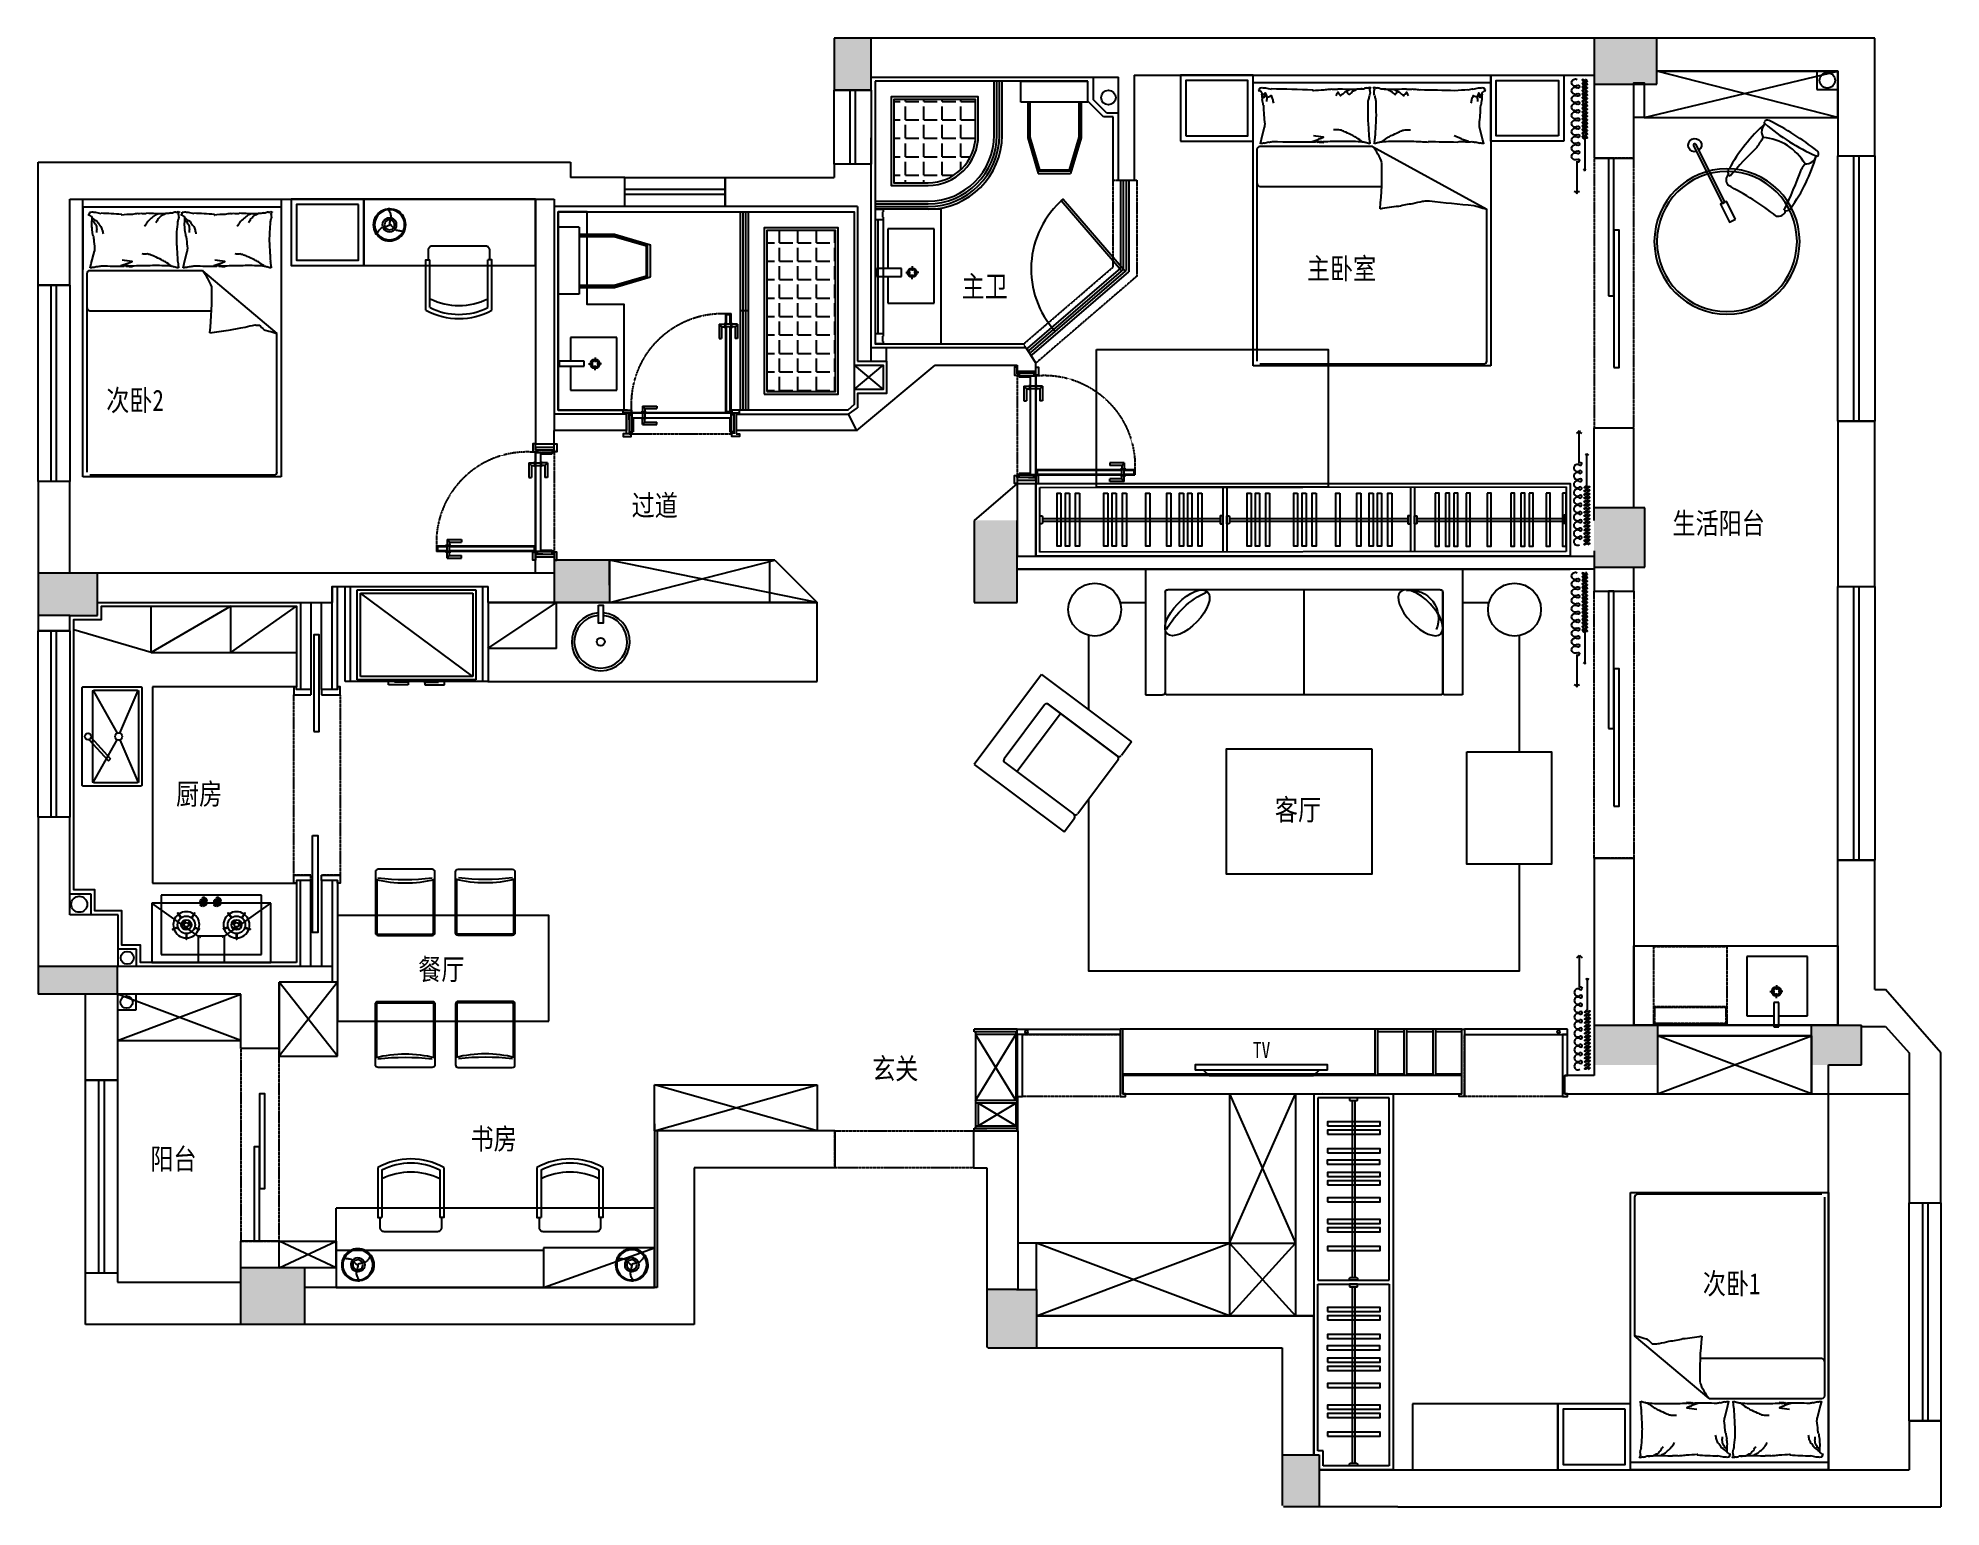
# Model space of a CAD drawing. Header units: millimetres. Extents: x 84840 to 206424, y -288515 to -124389.
# Drawn here: x 93006 to 107406, y -135504 to -124389 of the extents above; entities that cross this region are included whole.
import ezdxf
from ezdxf.lldxf.tags import DXFTag

# ---------------------------------------------------------------- set-up
doc = ezdxf.new("R2010")
doc.units = ezdxf.units.MM
doc.linetypes.add('DASHED2', pattern=[0.375, 0.25, -0.125])
doc.linetypes.add('HIDDEN', pattern=[0.375, 0.25, -0.125])
for name, color, linetype in [('8', 8, 'Continuous'), ('C-门套', 16, 'Continuous'), ('F-地坪3(地台)', 6, 'Continuous'), ('P-原墙线', 7, 'Continuous'), ('P-固定家具1(到顶)', 3, 'Continuous'), ('P-固定家具2(不到顶)', 2, 'Continuous'), ('P-完成面', 1, 'Continuous'), ('P-文字', 3, 'Continuous'), ('P-新墙线', 4, 'Continuous'), ('P-洁具', 3, 'Continuous'), ('P-活动家具', 3, 'Continuous'), ('P-窗', 3, 'Continuous'), ('P-门', 1, 'Continuous'), ('P-门套', 1, 'Continuous')]:
    doc.layers.add(name, color=color, linetype=linetype)
doc.styles.add('H1', font='SimSun.ttf')
tags = doc.linetypes.add('ACAD_ISO03W100', pattern=[30, 12, -18]).pattern_tags.tags
tags[6:7] = [DXFTag(74, 4), DXFTag(75, 0), DXFTag(340, '0'), DXFTag(46, 1.0), DXFTag(50, 0.0), DXFTag(44, 0.0), DXFTag(45, 0.0)]
tags[4:5] = [DXFTag(74, 4), DXFTag(75, 0), DXFTag(340, '0'), DXFTag(46, 1.0), DXFTag(50, 0.0), DXFTag(44, 0.0), DXFTag(45, 0.0)]

# ---------------------------------------------------------------- blocks, each defined once
blk = doc.blocks.new('A$C7EE014FC')
at = {"color": 252, "ltscale": 3}
for centre, radius, start, end in [((786, 1646), 680, 118.9769, 154.8441), ((371, 395), 213, 171.8147, 293.5953)]:
    blk.add_arc(centre, radius, start, end, dxfattribs=at)
at = {"color": 252, "ltscale": 3, "extrusion": (0, 0, -1)}
blk.add_ellipse((329, 2083), major_axis=(-159, -153), ratio=0.45088, start_param=-1.570796, end_param=4.712389, dxfattribs=at)
at = {"color": 252, "ltscale": 3}
blk.add_ellipse((329, 318), major_axis=(-159, 153), ratio=0.45088, start_param=-1.570796, end_param=4.712389, dxfattribs=at)
at = {"layer": 'P-活动家具'}
for p, q in [((0, 2400), (950, 2400)), ((0, 0), (0, 2400)), ((950, 2400), (950, 2271)), ((155, 170), (155, 2230)), ((175, 2250), (930, 2250)), ((950, 170), (950, 2230)), ((950, 1200), (155, 1200)), ((930, 150), (175, 150)), ((175, 150), (930, 150)), ((0, 0), (950, 0)), ((950, 0), (950, 129))]:
    blk.add_line(p, q, dxfattribs=at)
for centre, start, end in [((175, 2230), 90, 180.0032), ((930, 2271), 270, 0), ((930, 2230), 0, 90), ((175, 170), 179.9968, 270), ((930, 170), 270, 0), ((930, 129), 0, 90)]:
    blk.add_arc(centre, 20.5, start, end, dxfattribs=at)
blk = doc.blocks.new('A$C0F331B38')
at = {"layer": 'P-活动家具'}
for p, q in [((0, 850), (0, 721)), ((850, 850), (0, 850)), ((850, 0), (850, 850)), ((0, 170), (0, 680)), ((675, 700), (21, 700)), ((561, 700), (561, 150)), ((695, 170), (695, 680)), ((21, 150), (675, 150)), ((675, 150), (21, 150)), ((0, 0), (0, 129)), ((850, 0), (0, 0))]:
    blk.add_line(p, q, dxfattribs=at)
for centre, start, end in [((21, 721), 180, 270), ((21, 680), 90, 180), ((675, 680), 359.9968, 90), ((21, 170), 180, 270), ((21, 129), 90, 180), ((675, 170), 270, 0.0032)]:
    blk.add_arc(centre, 20.5, start, end, dxfattribs=at)
blk = doc.blocks.new('A$C22EE4B40')
at = {"layer": 'P-新墙线', "color": 252}
for points in [[(632, 235), (0, 235), (0, 3491), (1302, 3491)], [(1976, 3491), (2540, 3491)], [(2788, 3254), (2788, 3063)], [(2788, 663), (2788, 463)], [(809, 235), (632, 235)], [(2538, 235), (1659, 235)]]:
    blk.add_lwpolyline(points, dxfattribs=at)
at = {"layer": 'P-活动家具'}
for points in [[(1682, 1350), (732, 1350), (732, 2450), (1682, 2450)], [(1659, 630), (1659, -11), (809, -11), (809, 630)]]:
    blk.add_lwpolyline(points, close=True, dxfattribs=at)
for centre in [(2735, 3447), (2735, 270)]:
    blk.add_circle(centre, 200, dxfattribs=at)
at = {"rotation": 53.1708397505404}
blk.add_blockref('A$C0F331B38', (1734, 3168), dxfattribs=at)
at = {"layer": 'P-活动家具', "extrusion": (0, 0, -1), "zscale": -1}
blk.add_blockref('A$C7EE014FC', (-3040, 663), dxfattribs=at)
blk = doc.blocks.new('A$C3A1E34E2')
at = {"color": 0, "linetype": 'ByBlock'}
for p, q in [((657, 37, 0), (1001, 37, 0)), ((899, 122), (1232, 122))]:
    blk.add_line(p, q, dxfattribs=at)
for centre, start, end in [((1017, 69, 0), 206.8177, 243.0269), ((1017, 5, 0), 116.9731, 153.1823)]:
    blk.add_arc(centre, 36.1, start, end, dxfattribs=at)
for centre, major_axis, start_param, end_param in [((48, 140), (-27.4, 27.4), -0.785341, 1.400999), ((48, 140), (-27.4, 27.4), 3.311504, 5.497844), ((93, 108), (-11, 11), 0.169911, 4.542591), ((137, 140), (27.4, 27.4), 0.785455, 2.971795), ((137, 140), (27.4, 27.4), 4.8823, 7.06864), ((181, 108), (11, 11), 1.740708, 6.113388), ((226, 140), (-27.4, 27.4), -0.785341, 1.400999), ((226, 140), (27.4, 27.4), 4.8823, 7.06864), ((270, 108), (-11, 11), 0.169911, 4.542591), ((314, 140), (27.4, 27.4), 0.785341, 2.971681), ((314, 140), (27.4, 27.4), 4.882187, 7.068527), ((359, 108), (11, 11), 1.740594, 6.113274), ((403, 140), (27.4, 27.4), 0.785341, 2.971681), ((403, 140), (27.4, 27.4), 4.882187, 7.068527), ((447, 108), (-11, 11), 0.169798, 2.356194), ((447, 108), (11, 11), 3.927048, 6.113388), ((492, 140), (-27.4, 27.4), -0.785341, 1.400999), ((492, 140), (-27.4, 27.4), 3.311504, 5.497844), ((536, 108), (-11, 11), 0.169911, 4.542591), ((580, 140), (27.4, 27.4), 0.785455, 2.971795), ((580, 140), (27.4, 27.4), 4.8823, 7.06864), ((625, 108), (11, 11), 1.740708, 6.113388), ((669, 140), (-27.4, 27.4), -0.785341, 1.400999), ((669, 140), (27.4, 27.4), 4.8823, 7.06864), ((713, 108), (-11, 11), 0.169911, 4.542591), ((758, 140), (27.4, 27.4), 0.785341, 2.971681), ((758, 140), (27.4, 27.4), 4.882187, 7.068527), ((802, 108), (11, 11), 1.740594, 6.113274), ((846, 140), (27.4, 27.4), 0.785341, 2.971681), ((846, 140), (27.4, 27.4), 4.882187, 7.068527), ((891, 108), (-11, 11), 0.169798, 2.356194), ((1280, 181), (46.9, 46.9), 2.824252, 3.456222), ((1280, 63), (-46.9, 46.9), -0.314629, 0.31734)]:
    blk.add_ellipse(centre, major_axis=major_axis, ratio=1, start_param=start_param, end_param=end_param, dxfattribs=at)
at = {"color": 0, "extrusion": (0, 0, -1)}
for centre, start_param, end_param in [((15, 37, 0), 1.716714, 4.546394), ((34, 37, 0), -1.424879, 1.716714), ((53, 37, 0), 1.716714, 4.858306), ((72, 37, 0), -1.424879, 1.716714), ((91, 37, 0), 1.716714, 4.858306), ((111, 37, 0), -1.424879, 1.716714), ((130, 37, 0), 1.716714, 4.858306), ((149, 37, 0), -1.424879, 1.716714), ((168, 37, 0), 1.716714, 4.858306), ((187, 37, 0), -1.424879, 1.716714), ((206, 37, 0), 1.716714, 4.858306), ((226, 37, 0), -1.424879, 1.716714), ((245, 37, 0), 1.716714, 4.858306), ((264, 37, 0), -1.424879, 1.716714), ((283, 37, 0), 1.716714, 4.858306), ((302, 37, 0), -1.424879, 1.716714), ((322, 37, 0), 1.716714, 4.858306), ((341, 37, 0), -1.424879, 1.716714), ((360, 37, 0), 1.716714, 4.858306), ((379, 37, 0), -1.424879, 1.716714), ((398, 37, 0), 1.716714, 4.858306), ((418, 37, 0), -1.424879, 1.716714), ((437, 37, 0), 1.716714, 4.858306), ((456, 37, 0), -1.424879, 1.716714), ((475, 37, 0), 1.716714, 4.858306), ((494, 37, 0), -1.424879, 1.716714), ((514, 37, 0), 1.716714, 4.858306), ((533, 37, 0), -1.424879, 1.716714), ((552, 37, 0), 1.716714, 4.858306), ((571, 37, 0), -1.424879, 1.716714), ((590, 37, 0), 1.716714, 4.858306), ((610, 37, 0), -1.424879, 1.716714), ((629, 37, 0), 1.716714, 4.858306), ((648, 37, 0), -1.424879, 1.716714)]:
    blk.add_ellipse(centre, major_axis=(-16.5, 28.6), ratio=0.254545, start_param=start_param, end_param=end_param, dxfattribs=at)
at = {"color": 0, "linetype": 'ByBlock', "extrusion": (0, 0, -1)}
blk.add_ellipse((891, 108), major_axis=(13.9, 8.4), ratio=0.942431, start_param=-0.491972, end_param=2.091434, dxfattribs=at)
blk = doc.blocks.new('A$C224B1EEF')
at = {"color": 252}
for p, q in [((60, 427), (134, 679)), ((69, 426), (141, 671)), ((373, 679), (134, 679)), ((366, 671), (141, 671)), ((439, 426), (366, 671)), ((448, 427), (373, 679)), ((60, 160), (60, 427)), ((69, 160), (69, 426)), ((439, 160), (439, 426)), ((448, 160), (448, 427))]:
    blk.add_line(p, q, dxfattribs=at)
at = {"layer": '8'}
for p, q in [((0, 160), (507, 160)), ((0, 160), (0, 1)), ((0, 160), (0, 1)), ((507, 160), (507, 1)), ((507, 160), (507, 1)), ((507, 1), (0, 1))]:
    blk.add_line(p, q, dxfattribs=at)
at = {"layer": 'P-固定家具2(不到顶)', "color": 3}
for p, q in [((51, 429), (132, 701)), ((376, 701), (132, 701)), ((456, 429), (376, 701)), ((51, 160), (51, 429)), ((456, 160), (456, 429))]:
    blk.add_line(p, q, dxfattribs=at)
blk = doc.blocks.new('做成ACAD TuKuai0334')
at = {"ltscale": 0.1}
blk.add_lwpolyline([(-562, 303), (-427, 237), (-449, 192), (-584, 258)], close=True, dxfattribs=at)
blk.add_lwpolyline([(-433, 223), (4, 9, -1), (-4, -9), (-442, 205)], format="xyb", close=True, dxfattribs=at)
blk.add_arc((0, 0), 50, 165.4474, 142.3735, dxfattribs=at)
blk = doc.blocks.new('A$C46D34C97')
at = {"layer": 'P-活动家具'}
blk.add_circle((550, 550), 550, dxfattribs=at)
at = {"layer": 'P-活动家具', "color": 252}
blk.add_circle((550, 550), 530, dxfattribs=at)
at = {"layer": 'P-活动家具', "extrusion": (-3.63023e-16, 2.76781e-16, -1)}
for centre, major_axis, start_param, end_param in [((1665, 216), (-994, 840), 0.021596, 0.360844), ((1071, 1280), (-58.9, 58.9), 5.207152, 6.572082), ((1037, 1361), (-6.73, 6.73), 4.573679, 6.061226), ((1049, 1346), (-20.3, 20.3), 6.272135, 7.768104), ((2281, 2279), (-1190, 1002), 4.649527, 4.945795), ((-273, -277), (-1617, 1374), 1.550382, 1.752631), ((3014, -1926), (-2658, 2658), 0.117026, 0.206621), ((488, 1699), (-474, 474), 3.077462, 3.14993), ((488, 1699), (-474, 474), 3.077462, 3.14993), ((870, 869), (-287, 287), 1.088485, 2.044585), ((715, 983), (-46.3, 46.3), 5.075891, 6.45545), ((714, 1049), (-27, 27), 5.179428, 6.355186), ((690, 1035), (-8.59, 8.59), 4.369902, 5.615979), ((218, 1661), (-998, 835), 2.951906, 3.29117), ((1284, 1072), (-59.3, 59.3), 2.900344, 4.264281), ((1364, 1035), (-7.36, 7.36), 3.430198, 4.849571), ((1349, 1047), (-20.3, 20.3), 1.65498, 3.150948), ((-891, -909), (-1854, 1560), 1.56328, 1.742544), ((-1386, 2500), (-2136, 2136), 2.901951, 3.001897), ((2639, -412), (1394, 1394), 4.676754, 4.720313), ((2639, -412), (1394, 1394), 4.676754, 4.720313), ((990, 711), (-46.5, 46.5), 2.96034, 4.340179), ((1045, 697), (-16.7, 16.7), 3.964784, 4.786085), ((1052, 711), (-27.2, 27.2), 3.070293, 4.127567)]:
    blk.add_ellipse(centre, major_axis=major_axis, ratio=1, start_param=start_param, end_param=end_param, dxfattribs=at)
at = {"layer": 'P-活动家具', "rotation": 12.44499721410939}
blk.add_blockref('做成ACAD TuKuai0334', (1315, 475), dxfattribs=at)
blk = doc.blocks.new('A$C4DF24944')
at = {"layer": 'P-活动家具'}
for p, q in [((900, 510), (0, 510)), ((0, 510), (0, 60)), ((830, 450), (70, 450)), ((70, 450), (70, 0)), ((350, 510), (350, 310)), ((550, 310), (550, 510)), ((830, 0), (830, 450)), ((900, 60), (900, 510)), ((350, 310), (0, 60)), ((350, 310), (550, 310)), ((550, 310), (900, 60)), ((0, 60), (900, 60)), ((70, 0), (830, 0)), ((350, 0), (550, 0))]:
    blk.add_line(p, q, dxfattribs=at)
at = {"layer": 'P-活动家具', "color": 252}
for p, q in [((258, 293), (258, 333)), ((262, 293), (262, 333)), ((638, 293), (638, 333)), ((642, 293), (642, 333)), ((195, 244), (157, 257)), ((196, 247), (158, 260)), ((219, 171), (195, 138)), ((222, 169), (198, 136)), ((298, 169), (322, 136)), ((301, 171), (325, 138)), ((324, 247), (362, 260)), ((325, 244), (363, 257)), ((575, 244), (537, 257)), ((576, 247), (538, 260)), ((599, 171), (575, 138)), ((602, 169), (578, 136)), ((678, 169), (702, 136)), ((681, 171), (705, 138)), ((704, 247), (742, 260)), ((705, 244), (743, 257)), ((380, 51), (377, 51)), ((380, 48), (377, 48)), ((407, 67), (407, 33)), ((408, 80), (408, 83)), ((410, 20), (410, 17)), ((411, 80), (411, 83)), ((413, 67), (413, 33)), ((431, 71), (433, 73)), ((485, 51), (482, 51)), ((485, 48), (482, 48)), ((512, 67), (512, 33)), ((513, 80), (513, 83)), ((515, 20), (515, 17)), ((516, 80), (516, 83)), ((518, 67), (518, 33)), ((536, 71), (538, 73))]:
    blk.add_line(p, q, dxfattribs=at)
for centre, radius in [((260, 225), 66), ((640, 225), 66), ((260, 225), 38.5), ((260, 225), 16.5), ((640, 225), 38.5), ((640, 225), 16.5), ((410, 50), 20), ((515, 50), 20)]:
    blk.add_circle(centre, radius, dxfattribs=at)
for centre, radius, start, end in [((260, 225), 99, 90.9543, 161.0444), ((260, 333), 1.65, 359.9993, 179.9993), ((260, 293), 1.65, 179.9993, 359.9993), ((260, 225), 99, 18.9543, 89.0444), ((363, 318), 1.65, 287.9993, 107.9993), ((537, 318), 1.65, 71.9993, 251.9993), ((640, 225), 99, 90.9543, 161.0444), ((640, 333), 1.65, 359.9993, 179.9993), ((640, 293), 1.65, 179.9993, 359.9993), ((640, 225), 99, 18.9543, 89.0444), ((157, 258), 1.65, 71.9993, 251.9993), ((260, 225), 99, 162.9543, 233.0444), ((196, 246), 1.65, 251.9993, 71.9993), ((220, 170), 1.65, 323.9993, 143.9993), ((232, 225), 5.5, 359.9993, 179.9993), ((260, 225), 33, 179.9993, 213.5252), ((237, 210), 5.5, 213.5252, 33.5252), ((260, 225), 22, 179.9993, 213.5252), ((258, 252), 5.5, 93.5252, 273.5252), ((260, 225), 33, 59.9993, 93.5252), ((260, 225), 22, 59.9993, 93.5252), ((274, 201), 5.5, 119.9993, 299.9993), ((274, 249), 5.5, 239.9993, 59.9993), ((260, 225), 22, 299.9993, 333.5252), ((260, 225), 33, 299.9993, 333.5252), ((285, 213), 5.5, 333.5252, 153.5252), ((300, 170), 1.65, 35.9993, 215.9993), ((260, 225), 99, 306.9543, 17.0444), ((324, 246), 1.65, 107.9993, 287.9993), ((640, 225), 99, 162.9556, 233.0457), ((576, 246), 1.65, 251.9993, 71.9993), ((600, 170), 1.65, 323.9993, 143.9993), ((612, 225), 5.5, 359.9993, 179.9993), ((640, 225), 33, 179.9993, 213.5252), ((617, 210), 5.5, 213.5252, 33.5252), ((640, 225), 22, 179.9993, 213.5252), ((638, 252), 5.5, 93.5252, 273.5252), ((640, 225), 33, 59.9993, 93.5252), ((640, 225), 22, 59.9993, 93.5252), ((654, 201), 5.5, 119.9993, 299.9993), ((654, 249), 5.5, 239.9993, 59.9993), ((640, 225), 22, 299.9993, 333.5252), ((640, 225), 33, 299.9993, 333.5252), ((665, 213), 5.5, 333.5252, 153.5252), ((680, 170), 1.65, 35.9993, 215.9993), ((640, 225), 99, 306.9543, 17.0444), ((704, 246), 1.65, 107.9993, 287.9993), ((743, 258), 1.65, 287.9993, 107.9993), ((196, 137), 1.65, 143.9993, 323.9993), ((260, 225), 99, 234.9543, 305.0444), ((324, 137), 1.65, 215.9993, 35.9993), ((410, 50), 33, 92.6046, 177.3941), ((410, 50), 33, 182.6046, 269.9993), ((410, 50), 30, 92.8653, 177.1333), ((410, 50), 30, 182.8653, 269.9993), ((410, 50), 18, 99.5934, 260.4053), ((410, 67), 3.01, 355.1237, 184.8749), ((410, 33), 3.01, 175.1237, 4.8749), ((410, 50), 33, 44.9993, 87.3941), ((410, 50), 30, 44.9993, 87.1333), ((410, 50), 18, 279.5934, 80.4053), ((515, 50), 33, 92.6046, 177.3941), ((515, 50), 33, 182.6046, 269.9993), ((515, 50), 30, 92.8653, 177.1333), ((515, 50), 30, 182.8653, 269.9993), ((515, 50), 18, 99.5934, 260.4053), ((515, 67), 3.01, 355.1237, 184.8749), ((515, 33), 3.01, 175.1237, 4.8749), ((515, 50), 33, 44.9993, 87.3941), ((515, 50), 30, 44.9993, 87.1333), ((515, 50), 18, 279.5934, 80.4053), ((576, 137), 1.65, 143.9993, 323.9993), ((640, 225), 99, 234.9543, 305.0444), ((704, 137), 1.65, 215.9993, 35.9993)]:
    blk.add_arc(centre, radius, start, end, dxfattribs=at)
blk = doc.blocks.new('A$C5B623725')
at = {"layer": 'P-固定家具2(不到顶)', "color": 3}
blk.add_lwpolyline([(5, 450), (745, 450, -0.414214), (750, 445), (750, 5, -0.414214), (745, 0), (5, 0, -0.414214), (0, 5), (0, 445, -0.414214)], format="xyb", close=True, dxfattribs=at)
at = {"layer": 'P-活动家具', "color": 252}
for p, q in [((28, 367), (350, 186)), ((352, 401), (190, 253)), ((368, 384), (207, 237)), ((722, 367), (400, 186)), ((350, 165), (28, 28)), ((190, 253), (207, 237)), ((400, 165), (722, 28))]:
    blk.add_line(p, q, dxfattribs=at)
blk.add_lwpolyline([(35, 370), (715, 370, -0.414214), (725, 360), (725, 35, -0.414214), (715, 25), (35, 25, -0.414214), (25, 35), (25, 360, -0.414214)], format="xyb", close=True, dxfattribs=at)
for centre, radius in [((375, 407), 24.2), ((375, 175), 26.9)]:
    blk.add_circle(centre, radius, dxfattribs=at)
blk = doc.blocks.new('A$C404574AA')
at = {"layer": 'P-门', "color": 252, "linetype": 'ACAD_ISO03W100', "ltscale": 0.001}
for p, q in [((50, 753, 233), (50, 3, 233)), ((50, 753, 233), (90, 753, 233)), ((90, 753, 233), (90, 3, 233)), ((90, 3, 233), (90, 743, 233)), ((0, 83, 233), (0, 192, 233)), ((0, 192, 233), (19, 192, 233)), ((19, 102, 233), (19, 192, 233)), ((140, 192, 233), (121, 192, 233)), ((121, 102, 233), (121, 192, 233)), ((140, 83, 233), (140, 192, 233)), ((19, 102, 233), (0, 83, 233)), ((0, 83, 233), (45, 83, 233)), ((19, 102, 233), (45, 102, 233)), ((45, 112, 233), (45, 72, 233)), ((45, 112, 233), (50, 112, 233)), ((45, 72, 233), (50, 72, 233)), ((90, 102, 233), (50, 102, 233)), ((90, 83, 233), (50, 83, 233)), ((50, 3, 233), (90, 3, 233)), ((95, 112, 233), (90, 112, 233)), ((95, 72, 233), (90, 72, 233)), ((95, 112, 233), (95, 72, 233)), ((121, 102, 233), (95, 102, 233)), ((140, 83, 233), (95, 83, 233)), ((121, 102, 233), (140, 83, 233))]:
    blk.add_line(p, q, dxfattribs=at)
at = {"layer": 'P-门'}
for p, q in [((90, 753, 233), (840, 753, 233)), ((90, 713, 233), (90, 753, 233)), ((651, 803, 233), (651, 784, 233)), ((760, 803, 233), (651, 803, 233)), ((741, 784, 233), (651, 784, 233)), ((731, 758, 233), (731, 753, 233)), ((731, 758, 233), (771, 758, 233)), ((741, 784, 233), (760, 803, 233)), ((741, 784, 233), (741, 758, 233)), ((741, 753, 233), (741, 713, 233)), ((760, 803, 233), (760, 758, 233)), ((760, 753, 233), (760, 713, 233)), ((771, 758, 233), (771, 753, 233)), ((840, 713, 233), (840, 753, 233)), ((90, 713, 233), (840, 713, 233)), ((741, 682, 233), (651, 682, 233)), ((651, 663, 233), (651, 682, 233)), ((760, 663, 233), (651, 663, 233)), ((731, 708, 233), (731, 713, 233)), ((731, 708, 233), (771, 708, 233)), ((741, 682, 233), (741, 708, 233)), ((741, 682, 233), (760, 663, 233)), ((760, 663, 233), (760, 708, 233)), ((771, 708, 233), (771, 713, 233))]:
    blk.add_line(p, q, dxfattribs=at)
at = {"layer": 'P-门', "color": 252}
for p, q in [((100, 713, 233), (100, 753, 233)), ((100, 747, 233), (741, 747, 233)), ((760, 747, 233), (832, 747, 233)), ((832, 713, 233), (832, 753, 233)), ((100, 719, 233), (741, 719, 233)), ((760, 719, 233), (832, 719, 233))]:
    blk.add_line(p, q, dxfattribs=at)
at = {"layer": 'P-门', "color": 252, "linetype": 'DASHED2'}
blk.add_arc((155, 686, 233), 686, 264.5854, 2.2759, dxfattribs=at)
blk = doc.blocks.new('A$C0BB32EA6')
at = {"color": 250}
blk.add_arc((224, 2013), 1591, 262.6127, 277.3873, dxfattribs=at)
at = {"layer": 'P-活动家具'}
for p, q in [((0, 480), (0, 118)), ((430, 500), (20, 500)), ((450, 118), (450, 480)), ((0, 118), (0, 20)), ((20, 0), (430, 0)), ((450, 20), (450, 118))]:
    blk.add_line(p, q, dxfattribs=at)
at = {"layer": 'P-活动家具', "color": 250}
for p, q in [((10, 422), (10, 20)), ((440, 20), (440, 422)), ((20, 10), (430, 10))]:
    blk.add_line(p, q, dxfattribs=at)
at = {"layer": 'P-活动家具'}
for centre, radius, start, end in [((20, 480), 20, 90, 180), ((430, 480), 20, 0, 90), ((225, 1334), 937, 256.11, 283.89), ((20, 20), 20, 180, 270), ((430, 20), 20, 270, 0)]:
    blk.add_arc(centre, radius, start, end, dxfattribs=at)
at = {"layer": 'P-活动家具', "color": 250}
for centre, start, end in [((20, 20), 180, 270), ((430, 20), 270, 0)]:
    blk.add_arc(centre, 10, start, end, dxfattribs=at)
blk = doc.blocks.new('A$C323B2213')
at = {"layer": 'P-活动家具'}
blk.add_lwpolyline([(0, 1150), (0, 350), (1600, 350), (1600, 1150)], close=True, dxfattribs=at)
blk.add_blockref('A$C0BB32EA6', (256, 1000), dxfattribs=at)
at = {"layer": 'P-活动家具', "xscale": -1}
blk.add_blockref('A$C0BB32EA6', (1312, 1000), dxfattribs=at)
at = {"layer": 'P-活动家具', "xscale": -1, "rotation": 180}
blk.add_blockref('A$C0BB32EA6', (256, 500), dxfattribs=at)
at = {"layer": 'P-活动家具', "rotation": 180}
blk.add_blockref('A$C0BB32EA6', (1312, 500), dxfattribs=at)
blk = doc.blocks.new('A$C674F3EA9')
at = {"color": 252, "linetype": 'ACAD_ISO03W100'}
for points in [[(0, 373), (0, 444), (31, 444)], [(31, 373), (31, 444)], [(469, 373), (469, 444)], [(500, 373), (500, 444), (469, 444)]]:
    blk.add_lwpolyline(points, dxfattribs=at)
blk.add_lwpolyline([(484, 444), (484, 517, 0.414214), (453, 548), (47, 548, 0.414214), (16, 517), (16, 444)], format="xyb", dxfattribs=at)
for points in [[(0, 64), (0, 373)], [(31, 83), (31, 373)], [(469, 83), (469, 373)], [(500, 64), (500, 373)]]:
    blk.add_lwpolyline(points)
for centre, radius, start, end in [((250, 589, 0), 490, 243.5091, 296.4909), ((250, 522, 0), 522, 241.3642, 298.6358), ((250, 522, 0), 490, 243.5091, 296.4909)]:
    blk.add_arc(centre, radius, start, end)
blk = doc.blocks.new('asdasdw')
at = {"color": 252, "linetype": 'ByBlock'}
for major_axis, start_param, end_param in [((-66, 135), 5.497787, 8.63938), ((-62, 126), 5.497787, 8.63938), ((-62, 126), 2.356194, 5.497787), ((-20.6, 42.1), 5.497787, 8.63938), ((-20.6, 42.1), 2.356194, 5.497787)]:
    blk.add_ellipse((4741, 6513, 0), major_axis=major_axis, ratio=1, start_param=start_param, end_param=end_param, dxfattribs=at)
at = {"color": 252}
blk.add_ellipse((4741, 6513, 0), major_axis=(-28.8, 59), ratio=1, start_param=5.497787, end_param=8.63938, dxfattribs=at)
at = {"color": 252, "linetype": 'ByBlock', "extrusion": (0, 0, -1)}
blk.add_ellipse((4741, 6513, 0), major_axis=(135, 66), ratio=1, start_param=5.497787, end_param=8.63938, dxfattribs=at)
at = {"color": 252, "extrusion": (0, 0, -1)}
blk.add_ellipse((4741, 6513, 0), major_axis=(59, 28.8), ratio=1, start_param=5.497787, end_param=8.63938, dxfattribs=at)
at = {"color": 252}
for points in [[(4857, 6623, 0), (4846, 6613, 0), (4834, 6595, 0), (4827, 6580, 0), (4819, 6566, 0), (4806, 6551, 0), (4787, 6542, 0), (4757, 6527, 0), (4746, 6519, 0), (4739, 6513, 0)], [(4589, 6558, 0), (4603, 6554, 0), (4624, 6552, 0), (4641, 6553, 0), (4657, 6553, 0), (4676, 6549, 0), (4693, 6538, 0), (4721, 6519, 0), (4734, 6513, 0), (4743, 6511, 0)], [(4779, 6358, 0), (4776, 6372, 0), (4767, 6391, 0), (4757, 6405, 0), (4749, 6419, 0), (4743, 6438, 0), (4744, 6458, 0), (4746, 6492, 0), (4745, 6506, 0), (4743, 6515, 0)]]:
    blk.add_spline(points, degree=3, dxfattribs=at)
blk = doc.blocks.new('A$C6DFF2702')
for p, q in [((0, 40), (1000, 40)), ((63, 40), (105, 0)), ((937, 40), (895, 0))]:
    blk.add_line(p, q)
for points in [[(0, 40), (0, 80), (1000, 80), (1000, 40)], [(895, 0), (105, 0)]]:
    blk.add_lwpolyline(points)
blk = doc.blocks.new('A$C435F4F1D')
at = {"layer": 'P-活动家具', "xscale": -1}
blk.add_blockref('A$C6DFF2702', (1000, 0), dxfattribs=at)
at = {"layer": 'P-文字', "style": 'H1', "width": 0.8}
blk.add_text('TV', height=120, dxfattribs=at).set_placement((437, 133))
blk = doc.blocks.new('A$C3AD5280B')
at = {"layer": 'P-活动家具', "color": 8}
for p, q in [((900, 680), (0, 680)), ((0, 680), (0, 0)), ((875, 655), (25, 655)), ((875, 655), (25, 25)), ((25, 655), (25, 25)), ((239, 718), (239, 680)), ((387, 718), (239, 718)), ((239, 680), (387, 680)), ((283, 699), (283, 680)), ((394, 699), (283, 699)), ((387, 680), (387, 718)), ((394, 680), (394, 699)), ((506, 699), (617, 699)), ((506, 680), (506, 699)), ((513, 718), (661, 718)), ((513, 680), (513, 718)), ((661, 680), (513, 680)), ((617, 699), (617, 680)), ((661, 718), (661, 680)), ((875, 25), (875, 655)), ((900, 0), (900, 680)), ((25, 25), (875, 25)), ((0, 0), (900, 0))]:
    blk.add_line(p, q, dxfattribs=at)
blk = doc.blocks.new('A$C54785E95')
at = {"layer": 'P-新墙线', "color": 252}
blk.add_circle((220, 220), 30.3, dxfattribs=at)
at = {"layer": 'P-活动家具', "color": 252}
blk.add_lwpolyline([(202, 497), (238, 497), (238, 360), (202, 360)], close=True, dxfattribs=at)
for radius, start, end in [(220, 94.7371, 85.2629), (200, 95.2121, 84.7879)]:
    blk.add_arc((220, 220), radius, start, end, dxfattribs=at)
blk = doc.blocks.new('A$C2BA7324C')
at = {"layer": 'P-活动家具', "color": 8, "linetype": 'DASHED2'}
for p, q in [((0, 586), (552, 586)), ((5, 581), (547, 581)), ((5, 460), (5, 581)), ((547, 581), (547, 460)), ((552, 0), (552, 586)), ((0, 455), (552, 455)), ((5, 460), (547, 460))]:
    blk.add_line(p, q, dxfattribs=at)
blk.add_lwpolyline([(0, 586), (0, 0), (552, 0), (552, 586)], close=True, dxfattribs=at)
blk = doc.blocks.new('A$C00294823')
at = {"layer": 'F-地坪3(地台)'}
h = blk.add_hatch(dxfattribs=at)
h.set_pattern_fill('ANGLE', color=252, scale=20, style=0)
h.set_pattern_definition([(0, (-202880.95, 50874.42), (0, 139.7), [101.6, -38.1]), (90, (-202880.95, 50874.42), (-139.7, 9e-15), [101.6, -38.1])])
h.paths.add_polyline_path([(6475, 10650), (6475, 10020), (6735, 10020, 0.414214), (7095, 10380), (7095, 10650)])
h = blk.add_hatch(dxfattribs=at)
h.set_pattern_fill('ANGLE', color=252, scale=20, style=0)
h.set_pattern_definition([(0, (-202855.95, 4961.59), (0, 139.7), [101.6, -38.1]), (90, (-202855.95, 4961.59), (-139.7, 9e-15), [101.6, -38.1])])
h.paths.add_polyline_path([(6035, 9660), (5515, 9660), (5515, 9499, -0.295382), (5527, 9463), (5515, 9416), (5515, 8440), (6035, 8440)])
at = {"layer": 'P-原墙线'}
h = blk.add_hatch(color=8, dxfattribs=at)
h.paths.add_polyline_path([(12250, 11115), (11775, 11115), (11775, 10765), (12250, 10765)])
h.paths.add_polyline_path([(6305, 11115), (6025, 11115), (6025, 10720), (6305, 10720), (6305, 10820)])
for points in [[(12160, 7110), (12160, 7560), (11775, 7560), (11775, 7465), (11775, 7235), (11775, 7110)], [(0, 6745), (240, 6745), (450, 6745), (450, 6845), (450, 7065), (240, 7065), (0, 7065)], [(600, 3880), (600, 4090), (0, 4090), (0, 3880)], [(1825, 1810), (1535, 1810), (1535, 1380), (2020, 1380), (2020, 1810)]]:
    blk.add_hatch(color=8, dxfattribs=at).paths.add_polyline_path(points)
h = blk.add_hatch(color=8, dxfattribs=at)
h.paths.add_polyline_path([(4325, 6845), (4325, 6975), (4325, 7165), (3905, 7165), (3905, 7065), (3905, 6845)])
h.paths.add_polyline_path([(7085, 6845), (7410, 6845), (7410, 7465), (7085, 7465)])
h = blk.add_hatch(color=8, dxfattribs=at)
h.paths.add_polyline_path([(12255, 3645), (11775, 3645), (11775, 3345), (12255, 3345)])
h.paths.add_polyline_path([(13800, 3645), (13420, 3645), (13420, 3345), (13550, 3345), (13800, 3345)])
h = blk.add_hatch(color=256, dxfattribs=at)
h.paths.add_polyline_path([(9695, 395), (9415, 395), (9415, 10, 0.414214), (9425, 0), (9695, 0)])
h.paths.add_polyline_path([(7555, 1645), (7405, 1645), (7180, 1645), (7180, 1215, 0.414214), (7190, 1205), (7555, 1205), (7555, 1445)])
at = {"layer": 'C-门套', "linetype": 'HIDDEN'}
blk.add_line((2065, 4740), (2065, 4780), dxfattribs=at)
for points in [[(11775, 8165), (12075, 8165), (12075, 10205), (11775, 10205)], [(4494, 8120), (5244, 8120), (5244, 8280), (4494, 8280)], [(11775, 6930), (12075, 6930), (12075, 4910), (11775, 4910)], [(1535, 2010), (1825, 2010), (1825, 3470), (1535, 3470)], [(6030, 2845), (7080, 2845), (7080, 2565), (6030, 2565)]]:
    blk.add_lwpolyline(points, close=True, dxfattribs=at)
for points in [[(8315, 10040), (8315, 9313), (7550, 8655), (7458, 8800), (8135, 9382), (8135, 10040), (8315, 10040)], [(2065, 4780), (1935, 4780), (1935, 6145), (2065, 6145)], [(2065, 4780), (1935, 4780), (1935, 6145), (2065, 6145)], [(2145, 6145), (2285, 6145), (2285, 4780), (2145, 4780)], [(2145, 6145), (2285, 6145), (2285, 4780), (2145, 4780)]]:
    blk.add_lwpolyline(points, dxfattribs=at)
at = {"layer": 'C-门套', "linetype": 'HIDDEN', "elevation": 117}
for points in [[(7410, 8560), (7410, 7810), (7550, 7810), (7550, 8560)], [(3905, 7980), (3905, 7230), (3765, 7230), (3765, 7980)], [(7450, 3575), (8190, 3575), (8190, 3105), (7450, 3105)], [(10795, 3575), (11535, 3575), (11535, 3105), (10795, 3105)]]:
    blk.add_lwpolyline(points, close=True, dxfattribs=at)
at = {"layer": 'F-地坪3(地台)'}
for p, q in [((7235, 10380), (7235, 10790)), ((7295, 10380), (7295, 10790)), ((8195, 9375), (8195, 10040)), ((8255, 10040), (8255, 9347)), ((5315, 8300), (5315, 9800)), ((5375, 8300), (5375, 9800)), ((6335, 9880), (6735, 9880)), ((6735, 9820), (6335, 9820)), ((7491, 8769), (8195, 9375)), ((7523, 8717), (8255, 9347))]:
    blk.add_line(p, q, dxfattribs=at)
at = {"layer": 'F-地坪3(地台)', "color": 252}
for points in [[(7115, 10380), (7115, 10670), (6455, 10670), (6455, 10000), (6735, 10000)], [(7095, 10380), (7095, 10650), (6475, 10650), (6475, 10020), (6735, 10020)]]:
    blk.add_lwpolyline(points, dxfattribs=at)
for points in [[(5495, 8420), (6055, 8420), (6055, 9680), (5495, 9680)], [(5515, 8440), (6035, 8440), (6035, 9660), (5515, 9660)]]:
    blk.add_lwpolyline(points, close=True, dxfattribs=at)
at = {"layer": 'F-地坪3(地台)'}
for radius in [500, 560]:
    blk.add_arc((6735, 10380), radius, 270, 0, dxfattribs=at)
at = {"layer": 'F-地坪3(地台)', "color": 252}
for radius in [380, 360]:
    blk.add_arc((6735, 10380), radius, 270, 0, dxfattribs=at)
at = {"layer": 'P-原墙线'}
for p, q in [((13900, 11115), (6025, 11115)), ((6025, 11115), (6025, 10720)), ((6305, 10820), (6305, 11115)), ((11775, 11115), (11775, 10205)), ((12250, 10765), (12250, 11115)), ((13900, 10225), (13900, 11115)), ((6305, 10720), (6305, 10820)), ((6305, 10820), (8175, 10820)), ((8175, 10040), (8175, 10820)), ((8295, 10835), (11775, 10835)), ((8295, 10835), (8295, 10040)), ((12250, 10865), (13620, 10865)), ((13460, 10865), (13460, 10725)), ((13620, 10865), (13620, 10225)), ((6305, 10720), (6025, 10720)), ((11775, 10765), (12250, 10765)), ((12075, 10205), (12075, 10765)), ((13460, 10725), (13620, 10725)), ((6305, 8670), (6305, 10360)), ((13620, 10225), (13900, 10225)), ((0, 9245), (0, 10175)), ((0, 10175), (4030, 10175)), ((4030, 10175), (4030, 10060)), ((6305, 10160), (6025, 10160)), ((6025, 10160), (6025, 10060)), ((11775, 10205), (12075, 10205)), ((4440, 10060), (4030, 10060)), ((4440, 9840), (4440, 10060)), ((5200, 9840), (5200, 10060)), ((5200, 10060), (6025, 10060)), ((8175, 10040), (8295, 10040)), ((240, 9245), (240, 9895)), ((240, 9895), (1805, 9895)), ((1805, 9895), (3905, 9895)), ((3905, 9895), (3905, 9840)), ((4440, 9840), (3905, 9840)), ((6200, 9840), (5200, 9840)), ((6200, 9840), (6200, 8670)), ((240, 9245), (0, 9245)), ((5284, 8270), (6134, 8270)), ((5284, 8270), (5284, 8145)), ((13620, 8215), (13900, 8215)), ((13620, 8215), (13620, 6965)), ((13900, 6965), (13900, 8215)), ((6200, 8145), (5284, 8145)), ((11775, 7465), (11775, 8165)), ((11775, 8165), (12075, 8165)), ((12075, 7560), (12075, 8165)), ((240, 7760), (0, 7760)), ((0, 7760), (0, 6630)), ((240, 7065), (240, 7760)), ((12160, 7560), (11775, 7560)), ((12160, 7110), (12160, 7560)), ((7085, 7465), (7085, 6845)), ((7410, 6845), (7410, 7465)), ((11595, 7465), (11595, 7235)), ((11775, 7235), (11775, 6930)), ((240, 7065), (0, 7065)), ((1805, 7065), (240, 7065)), ((450, 6845), (450, 7065)), ((3905, 7065), (1805, 7065)), ((4325, 7165), (3905, 7165)), ((3905, 7165), (3905, 7065)), ((3905, 7065), (3905, 6845)), ((4325, 6975), (4325, 7165)), ((11775, 7110), (12160, 7110)), ((12075, 6930), (12075, 7110)), ((2225, 6965), (2225, 6845)), ((3405, 6845), (3405, 6965)), ((4325, 6975), (4325, 6845)), ((11775, 6930), (12075, 6930)), ((13620, 6965), (13900, 6965)), ((450, 6745), (450, 6845)), ((450, 6845), (2225, 6845)), ((1985, 6845), (1985, 6185)), ((2065, 6845), (2065, 6185)), ((2145, 6185), (2145, 6845)), ((2225, 6185), (2225, 6845)), ((3405, 6845), (4325, 6845)), ((7085, 6845), (7410, 6845)), ((240, 6745), (0, 6745)), ((240, 6630), (0, 6630)), ((240, 6630), (240, 6745)), ((240, 6745), (450, 6745)), ((2065, 6185), (1985, 6185)), ((2225, 6185), (2145, 6185)), ((2225, 6185), (2145, 6185)), ((240, 5220), (0, 5220)), ((0, 5220), (0, 3880)), ((240, 4480), (240, 5220)), ((11775, 4910), (12075, 4910)), ((11775, 4910), (11775, 3345)), ((12075, 4910), (12075, 3645)), ((13620, 4895), (13900, 4895)), ((13620, 3645), (13620, 4895)), ((13900, 3915), (13900, 4895)), ((240, 4640), (400, 4640)), ((400, 4640), (400, 4480)), ((2065, 4740), (1985, 4740)), ((1985, 4090), (1985, 4740)), ((2065, 4090), (2065, 4740)), ((2225, 4740), (2145, 4740)), ((2145, 4740), (2145, 4090)), ((2225, 4740), (2225, 4090)), ((605, 4480), (240, 4480)), ((605, 4090), (605, 4480)), ((745, 4220), (605, 4220)), ((745, 4090), (745, 4220)), ((605, 4090), (0, 4090)), ((600, 3880), (600, 4090)), ((2225, 4090), (605, 4090)), ((2225, 4090), (2225, 3970)), ((1825, 3470), (1825, 3970)), ((2225, 3970), (1825, 3970)), ((13900, 3915), (13980, 3915)), ((14400, 3437), (13980, 3915)), ((600, 3880), (0, 3880)), ((360, 3230), (360, 3880)), ((1535, 3880), (600, 3880)), ((600, 3880), (600, 3230)), ((740, 3760), (600, 3760)), ((740, 3880), (740, 3760)), ((1535, 3470), (1535, 3880)), ((11775, 3645), (12255, 3645)), ((12255, 3645), (12255, 3345)), ((13420, 3345), (13420, 3645)), ((13420, 3645), (13800, 3645)), ((13800, 3345), (13800, 3645)), ((13800, 3635), (13980, 3635)), ((13980, 3635), (14160, 3437)), ((1825, 3470), (1535, 3470)), ((13550, 280), (13550, 3345)), ((13550, 3345), (13800, 3345)), ((14160, 3437), (14160, 2302)), ((14400, 2302), (14400, 3437)), ((600, 3230), (360, 3230)), ((5335, 2845), (4685, 2845)), ((4685, 2845), (4685, 1660)), ((6030, 2845), (5335, 2845)), ((6030, 2845), (6030, 2565)), ((7180, 2845), (7080, 2845)), ((7080, 2845), (7080, 2565)), ((7180, 2845), (7415, 2845)), ((7415, 2845), (7415, 2275)), ((6030, 2565), (4965, 2565)), ((4965, 2565), (4965, 1380)), ((7080, 2565), (7180, 2565)), ((7180, 2565), (7180, 1215)), ((7415, 2275), (7415, 1645)), ((14160, 2302), (14400, 2302)), ((1825, 2010), (1535, 2010)), ((1535, 1380), (1535, 2010)), ((1825, 1810), (1825, 2010)), ((600, 1770), (360, 1770)), ((360, 1380), (360, 1770)), ((600, 1770), (600, 1700)), ((1825, 1810), (1535, 1810)), ((2020, 1810), (1825, 1810)), ((2020, 1380), (2020, 1810)), ((600, 1700), (1535, 1700)), ((4685, 1660), (2020, 1660)), ((7405, 1645), (7180, 1645)), ((7405, 1645), (7555, 1645)), ((7555, 1645), (7555, 1445)), ((7555, 1445), (7555, 1205)), ((9655, 1445), (7555, 1445)), ((9655, 1445), (9655, 395)), ((2020, 1380), (360, 1380)), ((4965, 1380), (2020, 1380)), ((7190, 1205), (9415, 1205)), ((9415, 1205), (9415, 10)), ((14160, 652), (14400, 652)), ((14160, 652), (14160, 280)), ((14400, 652), (14400, 0)), ((9415, 395), (9695, 395)), ((9695, 395), (9695, 0)), ((9695, 280), (10255, 280)), ((10255, 280), (13550, 280)), ((13550, 280), (14160, 280)), ((10290, 0), (9425, 0)), ((10290, 0), (14400, 0))]:
    blk.add_line(p, q, dxfattribs=at)
blk.add_lwpolyline([(2225, 6845), (2225, 6965), (3405, 6965)], dxfattribs=at)
for centre, radius in [((13540, 10795), 58.4), ((8100, 10665), 55), ((312, 4560), 60.5), ((675, 4155), 49), ((670, 3820), 46.7)]:
    blk.add_circle(centre, radius, dxfattribs=at)
blk.add_arc((7190, 1215), 10, 180, 270, dxfattribs=at)
at = {"layer": 'P-固定家具1(到顶)', "color": 252}
for p, q in [((12155, 10515), (13620, 10865)), ((13620, 10515), (12250, 10865)), ((7580, 7715), (11565, 7719, 211)), ((7580, 7225), (7580, 7715)), ((8965, 7716), (8965, 7225)), ((8995, 7716), (8995, 7225)), ((10385, 7715), (10385, 7225)), ((10415, 7715), (10415, 7225)), ((11565, 7719, 211), (11565, 7229, 211)), ((7600, 7480), (8945, 7480)), ((7600, 7460), (8945, 7460)), ((9015, 7480), (10365, 7480)), ((9015, 7460), (10365, 7460)), ((10435, 7480), (11545, 7480, -112)), ((10435, 7460), (11545, 7460, -112)), ((11565, 7229, 211), (7580, 7225)), ((5895, 6845), (4325, 7165)), ((4325, 6845), (5575, 7165)), ((3404, 6495), (3924, 6845)), ((3924, 6495), (3924, 6845)), ((3924, 6495), (3404, 6495)), ((2265, 3410), (1825, 3970)), ((2265, 3970), (1825, 3410)), ((600, 3530), (1535, 3880)), ((1535, 3530), (600, 3880)), ((10115, 3615), (10115, 3265)), ((10135, 3615), (10135, 3265)), ((10335, 3615), (10335, 3265)), ((10355, 3615), (10355, 3265)), ((10555, 3615), (10555, 3265)), ((10575, 3615), (10575, 3265)), ((7410, 3575), (7095, 3575)), ((7095, 3075), (7400, 3575)), ((7095, 3575), (7400, 3075)), ((7400, 3595), (7400, 3075)), ((10335, 3595), (10135, 3595)), ((10555, 3595), (10355, 3595)), ((10775, 3595), (10575, 3595)), ((12255, 3125), (13420, 3565)), ((13420, 3125), (12255, 3565)), ((5895, 2845), (4665, 3195)), ((4665, 2845), (5895, 3195)), ((10115, 3275, 0), (8210, 3275, -1)), ((10335, 3275, 0), (10135, 3275, 0)), ((10555, 3275, 0), (10355, 3275, 0)), ((10775, 3275), (10575, 3275, 0)), ((7410, 3075), (7095, 3075)), ((7410, 3055), (7095, 3055)), ((7115, 3055), (7115, 2885)), ((7115, 2885), (7400, 3055)), ((7400, 2885), (7115, 3055)), ((7400, 3055), (7400, 2885)), ((9015, 1995), (9515, 3125)), ((9015, 3125), (9515, 1995)), ((9720, 3095), (9685, 3095)), ((9685, 3095), (9685, 1715)), ((9720, 3135), (9720, 3135)), ((10225, 3095), (9720, 3095)), ((9945, 3075), (9945, 1735)), ((9965, 3075), (9965, 1735)), ((10225, 1715), (10225, 3095)), ((7095, 2885), (7410, 2885)), ((1825, 1810), (2255, 2010)), ((2255, 1810), (1825, 2010)), ((3825, 1940), (2255, 1940)), ((3825, 1660), (4665, 1960)), ((3825, 1960), (3825, 1660)), ((3825, 1960), (3825, 1660)), ((7555, 1445), (9015, 1995)), ((9015, 1445), (7555, 1995)), ((9015, 1995), (9515, 1445)), ((9015, 1995), (9015, 1445)), ((9015, 1445), (9515, 1995)), ((9015, 1995), (9515, 1995)), ((2255, 1810), (2020, 1810)), ((9685, 1715), (10225, 1715)), ((9685, 1685), (10225, 1685)), ((9685, 425), (9685, 1685)), ((9945, 1665), (9945, 330)), ((9965, 1665), (9965, 330)), ((10225, 1685), (10225, 310)), ((9725, 425), (9685, 425)), ((9725, 310), (9725, 425)), ((10225, 310), (9725, 310))]:
    blk.add_line(p, q, dxfattribs=at)
at = {"layer": 'P-固定家具1(到顶)'}
for p, q in [((5575, 7165), (4325, 7165)), ((4325, 7165), (4325, 6845)), ((5575, 7165), (5895, 6845)), ((2325, 6245), (2325, 6965)), ((2365, 6245), (2365, 6965)), ((3365, 6245), (3365, 6965)), ((5895, 6845), (3404, 6845)), ((3405, 6845), (3405, 6245)), ((4315, 6845), (5895, 6845)), ((5895, 6245), (5895, 6845)), ((3404, 6245), (2325, 6245)), ((3404, 6245), (5895, 6245)), ((2265, 3970), (1825, 3970)), ((1825, 3970), (1825, 3410)), ((2265, 3410), (2265, 3970)), ((7410, 3615), (7085, 3615)), ((7085, 3595), (7085, 3615)), ((7410, 2845), (7410, 3615)), ((10775, 3615), (8210, 3615)), ((7410, 3595), (7085, 3595)), ((7095, 3595), (7095, 2865)), ((13420, 3565), (12255, 3565)), ((12255, 3565), (12255, 3125)), ((13420, 3125), (13420, 3565)), ((1825, 3410), (2265, 3410)), ((4665, 2845), (4665, 3195)), ((4665, 3195), (5895, 3195)), ((5895, 3195), (5895, 2845)), ((7415, 2845), (7415, 3105)), ((9015, 3125), (9015, 1995)), ((9655, 3125), (10255, 3125)), ((10255, 3125), (10255, 280)), ((12255, 3125), (13420, 3125)), ((5895, 2845), (4665, 2845)), ((7085, 2865), (7410, 2865)), ((7085, 2845), (7085, 2865)), ((7085, 2845), (7410, 2845)), ((9015, 1995), (7555, 1995)), ((7555, 1445), (9655, 1445)), ((9655, 395), (9655, 1445)), ((9655, 395), (9695, 395)), ((9695, 395), (9695, 280)), ((10255, 280), (9695, 280))]:
    blk.add_line(p, q, dxfattribs=at)
for points in [[(12155, 10515), (13620, 10515), (13620, 10865), (12250, 10865)], [(8190, 3615), (8190, 3125), (8190, 3105), (8230, 3105), (8230, 3125), (8210, 3125), (8210, 3615), (8190, 3615)], [(10795, 3615), (10795, 3105), (10795, 3105), (10755, 3105), (10755, 3125), (10775, 3125), (10775, 3615), (10795, 3615)], [(11575, 3575), (11535, 3575), (11535, 3105), (11535, 3105), (11575, 3105), (11575, 3125), (11555, 3125), (11555, 3265), (11575, 3265), (11575, 3575)], [(4665, 2900), (4665, 1660)], [(2255, 2010), (2255, 1660), (2020, 1660), (2020, 1810), (1825, 1810), (1825, 2010), (2255, 2010)]]:
    blk.add_lwpolyline(points, dxfattribs=at)
for points in [[(12155, 10515), (12075, 10515), (12075, 10775), (12155, 10775)], [(7550, 7745), (11595, 7745), (11595, 7195), (7550, 7195)], [(1535, 3880), (600, 3880), (600, 3530), (1535, 3530)], [(7450, 3575), (7410, 3575), (7410, 3105), (7450, 3105)], [(7555, 1995), (7415, 1995), (7415, 1645), (7555, 1645)]]:
    blk.add_lwpolyline(points, close=True, dxfattribs=at)
at = {"layer": 'P-固定家具1(到顶)', "color": 252}
for points in [[(7741, 7670), (7741, 7270), (7711, 7270), (7711, 7670)], [(7805, 7670), (7805, 7270), (7775, 7270), (7775, 7670)], [(7882, 7670), (7882, 7270), (7852, 7270), (7852, 7670)], [(8095, 7670), (8095, 7270), (8065, 7270), (8065, 7670)], [(8158, 7670), (8158, 7270), (8128, 7270), (8128, 7670)], [(8236, 7670), (8236, 7270), (8206, 7270), (8206, 7670)], [(8413, 7670), (8413, 7270), (8383, 7270), (8383, 7670)], [(8573, 7670), (8573, 7270), (8543, 7270), (8543, 7670)], [(8667, 7670), (8667, 7270), (8637, 7270), (8637, 7670)], [(8730, 7670), (8730, 7270), (8700, 7270), (8700, 7670)], [(8808, 7670), (8808, 7270), (8778, 7270), (8778, 7670)], [(9179, 7670), (9179, 7270), (9149, 7270), (9149, 7670)], [(9242, 7670), (9242, 7270), (9212, 7270), (9212, 7670)], [(9320, 7670), (9320, 7270), (9290, 7270), (9290, 7670)], [(9532, 7670), (9532, 7270), (9502, 7270), (9502, 7670)], [(9596, 7670), (9596, 7270), (9566, 7270), (9566, 7670)], [(9673, 7670), (9673, 7270), (9643, 7270), (9643, 7670)], [(9851, 7670), (9851, 7270), (9821, 7270), (9821, 7670)], [(10011, 7670), (10011, 7270), (9981, 7270), (9981, 7670)], [(10104, 7670), (10104, 7270), (10074, 7270), (10074, 7670)], [(10167, 7670), (10167, 7270), (10137, 7270), (10137, 7670)], [(10245, 7670), (10245, 7270), (10215, 7270), (10215, 7670)], [(10572, 7670), (10572, 7270), (10602, 7270), (10602, 7670)], [(10650, 7670), (10650, 7270), (10680, 7270), (10680, 7670)], [(10713, 7670), (10713, 7270), (10743, 7270), (10743, 7670)], [(10807, 7670), (10807, 7270), (10837, 7270), (10837, 7670)], [(10967, 7670), (10967, 7270), (10997, 7270), (10997, 7670)], [(11144, 7670), (11144, 7270), (11174, 7270), (11174, 7670)], [(11222, 7670), (11222, 7270), (11252, 7270), (11252, 7670)], [(11285, 7670), (11285, 7270), (11315, 7270), (11315, 7670)], [(11412, 7670), (11412, 7270), (11442, 7270), (11442, 7670)], [(9757, 2884), (10157, 2884), (10157, 2914), (9757, 2914)], [(9757, 2820), (10157, 2820), (10157, 2850), (9757, 2850)], [(9755, 2595), (10155, 2595), (10155, 2625), (9755, 2625)], [(9757, 2679), (10157, 2679), (10157, 2709), (9757, 2709)], [(9757, 2501), (10157, 2501), (10157, 2531), (9757, 2531)], [(9757, 2437), (10157, 2437), (10157, 2467), (9757, 2467)], [(9757, 2308), (10157, 2308), (10157, 2338), (9757, 2338)], [(9757, 2145), (10157, 2145), (10157, 2175), (9757, 2175)], [(9757, 2081), (10157, 2081), (10157, 2111), (9757, 2111)], [(9757, 1940), (10157, 1940), (10157, 1970), (9757, 1970)], [(9757, 1479), (10157, 1479), (10157, 1509), (9757, 1509)], [(9757, 1415), (10157, 1415), (10157, 1445), (9757, 1445)], [(9757, 1274), (10157, 1274), (10157, 1304), (9757, 1304)], [(9755, 1190), (10155, 1190), (10155, 1220), (9755, 1220)], [(9757, 1096), (10157, 1096), (10157, 1126), (9757, 1126)], [(9757, 1032), (10157, 1032), (10157, 1062), (9757, 1062)], [(9757, 903), (10157, 903), (10157, 933), (9757, 933)], [(9757, 740), (10157, 740), (10157, 770), (9757, 770)], [(9757, 676), (10157, 676), (10157, 706), (9757, 706)], [(9757, 535), (10157, 535), (10157, 565), (9757, 565)]]:
    blk.add_lwpolyline(points, close=True, dxfattribs=at)
at = {"layer": 'P-固定家具1(到顶)', "color": 252, "elevation": 112}
blk.add_lwpolyline([(11535, 7670), (11535, 7270), (11565, 7270), (11565, 7670)], close=True, dxfattribs=at)
at = {"layer": 'P-固定家具1(到顶)', "color": 252}
for points in [[(7580, 7500), (7595, 7500, -0.414214), (7600, 7495), (7600, 7445, -0.414214), (7595, 7440), (7580, 7440)], [(8965, 7500), (8950, 7500, 0.414214), (8945, 7495), (8945, 7445, 0.414214), (8950, 7440), (8965, 7440)], [(8965, 7500), (8950, 7500, 0.414214), (8945, 7495), (8945, 7445, 0.414214), (8950, 7440), (8965, 7440)], [(8995, 7500), (9010, 7500, -0.414214), (9015, 7495), (9015, 7445, -0.414214), (9010, 7440), (8995, 7440)], [(8995, 7500), (9010, 7500, -0.414214), (9015, 7495), (9015, 7445, -0.414214), (9010, 7440), (8995, 7440)], [(10385, 7500), (10370, 7500, 0.414214), (10365, 7495), (10365, 7445, 0.414214), (10370, 7440), (10385, 7440)], [(10385, 7500), (10370, 7500, 0.414214), (10365, 7495), (10365, 7445, 0.414214), (10370, 7440), (10385, 7440)], [(10415, 7500), (10430, 7500, -0.414214), (10435, 7495), (10435, 7445, -0.414214), (10430, 7440), (10415, 7440)], [(10415, 7500), (10430, 7500, -0.414214), (10435, 7495), (10435, 7445, -0.414214), (10430, 7440), (10415, 7440)], [(11565, 7504), (11550, 7504, 0.414214), (11545, 7499), (11545, 7449, 0.414214), (11550, 7444), (11565, 7444)], [(9925, 3095), (9925, 3080, 0.414214), (9930, 3075), (9980, 3075, 0.414214), (9985, 3080), (9985, 3095)], [(9925, 1715), (9925, 1730, -0.414214), (9930, 1735), (9980, 1735, -0.414214), (9985, 1730), (9985, 1715)], [(9925, 1685), (9925, 1670, 0.414214), (9930, 1665), (9980, 1665, 0.414214), (9985, 1670), (9985, 1685)], [(9925, 310), (9925, 325, -0.414214), (9930, 330), (9980, 330, -0.414214), (9985, 325), (9985, 310)]]:
    blk.add_lwpolyline(points, format="xyb", close=True, dxfattribs=at)
blk.add_lwpolyline([(2255, 1960), (2255, 1660), (4665, 1660), (4665, 1960), (3825, 1960)], dxfattribs=at)
at = {"layer": 'P-固定家具2(不到顶)'}
for p, q in [((7255, 10380), (7255, 10790)), ((7275, 10380), (7275, 10790)), ((8215, 9366), (8215, 10040)), ((8235, 10040), (8235, 9356)), ((5335, 8300), (5335, 9800)), ((5355, 8300), (5355, 9800)), ((6335, 9860), (6735, 9860)), ((6335, 9860), (6735, 9860)), ((6335, 9840), (6735, 9840)), ((8215, 9366), (8228, 9351)), ((8228, 9351), (8235, 9356)), ((5375, 9050), (5315, 9050)), ((7501, 8752), (7684, 8909)), ((7512, 8735), (7697, 8894)), ((7684, 8909), (7697, 8894)), ((1955, 6205), (865, 6205)), ((865, 6205), (865, 4720)), ((865, 4720), (1955, 4720)), ((4665, 2260), (2255, 2260)), ((2255, 1810), (2255, 2260))]:
    blk.add_line(p, q, dxfattribs=at)
at = {"layer": 'P-固定家具2(不到顶)', "color": 8}
for p, q in [((855, 6465), (855, 6815)), ((1460, 6815), (855, 6465)), ((1460, 6465), (1460, 6815)), ((1460, 6465), (1955, 6815)), ((855, 6465), (270, 6636)), ((855, 6465), (1955, 6465))]:
    blk.add_line(p, q, dxfattribs=at)
for points in [[(8200, 9353), (7743, 9883), (7758, 9896), (8215, 9366)], [(8228, 9351), (8215, 9366), (7684, 8909), (7697, 8894), (8228, 9351)], [(8215, 9366), (8215, 9366)]]:
    blk.add_lwpolyline(points, dxfattribs=at)
at = {"layer": 'P-固定家具2(不到顶)'}
for radius in [520, 540]:
    blk.add_arc((6735, 10380), radius, 270, 0, dxfattribs=at)
at = {"layer": 'P-固定家具2(不到顶)', "color": 8}
blk.add_arc((8215, 9366), 700, 130.7158, 222.3531, dxfattribs=at)
at = {"layer": 'P-完成面'}
for p, q in [((7945, 10790), (6335, 10790)), ((6335, 10790), (6335, 8800)), ((7945, 10638), (7945, 10790)), ((8063, 10520), (7945, 10638)), ((8135, 10520), (8063, 10520)), ((8135, 10040), (8135, 10520)), ((6335, 8800), (7458, 8800)), ((6175, 8640), (6395, 8455)), ((6175, 8455), (6395, 8640)), ((2265, 6185), (2265, 6965)), ((2065, 6185), (2065, 6145)), ((2145, 6185), (2145, 6145)), ((2145, 4740), (2145, 4780)), ((2265, 4740), (2265, 3970))]:
    blk.add_line(p, q, dxfattribs=at)
at = {"layer": 'P-完成面', "color": 1}
blk.add_line((1955, 4720), (1955, 4120), dxfattribs=at)
at = {"layer": 'P-完成面'}
for points in [[(4460, 8300), (3935, 8300), (3935, 9800), (6175, 9800), (6175, 8341), (6128, 8300), (5290, 8300)], [(6175, 8640), (6395, 8640), (6395, 8455), (6175, 8455)], [(2065, 6185), (1955, 6185), (1955, 6205), (1935, 6205), (1935, 6178), (1935, 6145), (2065, 6145)], [(2265, 6205), (2265, 6185), (2145, 6185)], [(2145, 6145), (2285, 6145), (2285, 6205), (2265, 6205)], [(2065, 4740), (1955, 4740), (1955, 4720), (1935, 4720), (1935, 4747), (1935, 4780), (2065, 4780)], [(2145, 4780), (2285, 4780), (2285, 4720), (2265, 4720)], [(2265, 4720), (2265, 4740), (2145, 4740)]]:
    blk.add_lwpolyline(points, dxfattribs=at)
at = {"layer": 'P-完成面', "color": 1}
blk.add_lwpolyline([(1955, 4120), (775, 4120), (775, 4250), (635, 4250), (635, 4510), (430, 4510), (430, 4670), (270, 4670), (270, 5220), (270, 6715), (480, 6715), (480, 6815), (1955, 6815), (1955, 6205)], dxfattribs=at)
at = {"layer": 'P-新墙线'}
for p, q in [((7985, 10820), (7985, 10650)), ((8085, 10550), (7985, 10650)), ((8085, 10550), (8175, 10550)), ((6195, 8145), (6789, 8640)), ((7477, 8770), (6305, 8770)), ((6420, 8670), (6420, 8770)), ((6789, 8640), (7410, 8640)), ((7477, 8770), (7550, 8655)), ((6134, 8270), (6200, 8317)), ((6195, 8145), (6134, 8270)), ((5575, 7165), (5535, 7165)), ((5535, 7165), (5535, 6845)), ((10775, 3265), (8210, 3265, -1)), ((8210, 3265), (8210, 3125)), ((10775, 3125), (10775, 3265)), ((11775, 3265, -4), (11555, 3265)), ((11555, 3125), (11555, 3265)), ((8210, 3125, -1), (10775, 3125)), ((9515, 3125), (9515, 1445)), ((9655, 3125), (9655, 1445)), ((11555, 3125), (12255, 3125)), ((13420, 3125), (14160, 3125))]:
    blk.add_line(p, q, dxfattribs=at)
at = {"layer": 'P-新墙线', "linetype": 'ByBlock', "ltscale": 3}
for p, q in [((3765, 9895), (3765, 8145)), ((3905, 9840), (3905, 8145)), ((4454, 8270), (3905, 8270)), ((4454, 8270), (4454, 8145)), ((3765, 8145), (3765, 8045)), ((4454, 8145), (3905, 8145)), ((3905, 8045), (3905, 8145)), ((3765, 8045), (3905, 8045)), ((7410, 7745), (7085, 7465)), ((7410, 7745), (7550, 7745)), ((7410, 7745), (7410, 7195)), ((7550, 7745), (7550, 7195)), ((7410, 7195), (11775, 7195)), ((11775, 7095), (7410, 7095)), ((12255, 3645), (13420, 3645)), ((12255, 3565), (13420, 3565)), ((13420, 3565), (13420, 3125)), ((11775, 3345), (11775, 3265)), ((12255, 3345), (12255, 3125))]:
    blk.add_line(p, q, dxfattribs=at)
at = {"layer": 'P-新墙线'}
for points in [[(6200, 8670), (6420, 8670), (6420, 8425), (6200, 8425), (6200, 8317)], [(7410, 8640), (7410, 8595), (7550, 8595), (7550, 8655)], [(7410, 7095), (11595, 7095)], [(10115, 3303), (10115, 3303)]]:
    blk.add_lwpolyline(points, dxfattribs=at)
blk.add_lwpolyline([(8009, 8759), (9764, 8759), (9764, 7717), (8009, 7717)], close=True, dxfattribs=at)
at = {"layer": 'P-新墙线', "linetype": 'ByBlock', "ltscale": 3, "elevation": 117}
blk.add_lwpolyline([(3765, 7190), (3905, 7190), (3905, 7065), (3765, 7065)], close=True, dxfattribs=at)
at = {"layer": 'P-洁具', "color": 252}
for p, q in [((6335, 9820), (6395, 9820)), ((6395, 9800), (6390, 9800)), ((6390, 9800), (6390, 9760)), ((6395, 9820), (6395, 9800)), ((6395, 9740), (6335, 9740)), ((6355, 9740), (6355, 8880)), ((6390, 9760), (6395, 9760)), ((6395, 9760), (6395, 9740)), ((6395, 9740), (6395, 8880)), ((6780, 9672), (6430, 9672)), ((6430, 9672), (6430, 9371)), ((6780, 9110), (6780, 9672)), ((6533, 9371), (6347, 9371)), ((6347, 9371), (6347, 9311)), ((6533, 9311), (6533, 9371)), ((6615, 9390), (6615, 9353)), ((6347, 9311), (6533, 9311)), ((6430, 9311), (6430, 9110)), ((6566, 9340), (6602, 9340)), ((6615, 9291), (6615, 9327)), ((6664, 9340), (6628, 9340)), ((6430, 9110), (6780, 9110)), ((4380, 8850), (4030, 8850)), ((4030, 8850), (4030, 8669)), ((4380, 8450), (4380, 8850)), ((6335, 8880), (6395, 8880)), ((6395, 8800), (6335, 8800)), ((6395, 8860), (6390, 8860)), ((6390, 8860), (6390, 8820)), ((6390, 8820), (6395, 8820)), ((6395, 8880), (6395, 8860)), ((6395, 8820), (6395, 8800)), ((4133, 8669), (3947, 8669)), ((3947, 8632), (3947, 8669)), ((4133, 8632), (4133, 8669)), ((4166, 8650), (4202, 8650)), ((4166, 8650), (4202, 8650)), ((4215, 8699), (4215, 8663)), ((4264, 8650), (4228, 8650)), ((3947, 8632), (4133, 8632)), ((4030, 8632), (4030, 8450)), ((4215, 8601), (4215, 8637)), ((4030, 8450), (4380, 8450))]:
    blk.add_line(p, q, dxfattribs=at)
at = {"layer": 'P-洁具', "color": 2}
blk.add_lwpolyline([(3935, 8300), (4435, 8300), (4435, 9100), (4155, 9100), (4155, 9800), (3935, 9800), (3935, 8300)], dxfattribs=at)
blk.add_lwpolyline([(6835, 8800), (6835, 9820), (6335, 9820), (6335, 8800)], close=True, dxfattribs=at)
at = {"layer": 'P-洁具', "color": 252}
for centre, radius in [((6615, 9340), 35), ((6615, 9340), 25), ((4215, 8650), 35), ((4215, 8650), 25)]:
    blk.add_circle(centre, radius, dxfattribs=at)
at = {"layer": 'P-活动家具'}
for p, q in [((9195, 8635), (9195, 10835)), ((9195, 10835), (10995, 10835)), ((10995, 10835), (10995, 8635)), ((9195, 10779), (10995, 10779)), ((340, 7795), (340, 9895)), ((340, 9895), (1840, 9895)), ((340, 9839), (1840, 9839)), ((1840, 9895), (1840, 7795)), ((2465, 9895), (2465, 9395)), ((3765, 9895), (2465, 9895)), ((3765, 9395), (3765, 9895)), ((2465, 9395), (3765, 9395)), ((10995, 8635), (9195, 8635)), ((1840, 7795), (340, 7795)), ((12050, 280), (12050, 2380)), ((12050, 2380), (13550, 2380)), ((13550, 2380), (13550, 280)), ((11500, 780), (10400, 780)), ((10400, 780), (10400, 280)), ((11500, 280), (11500, 780)), ((13550, 336), (12050, 336)), ((10400, 280), (11500, 280)), ((13550, 280), (12050, 280))]:
    blk.add_line(p, q, dxfattribs=at)
at = {"layer": 'P-活动家具', "color": 252}
for p, q in [((10995, 10779), (10995, 10304)), ((9258, 10350), (9281, 10442)), ((10932, 10350), (10909, 10442)), ((9224, 10272), (9224, 8671)), ((10099, 10294), (9246, 10294)), ((9250, 10317), (9258, 10350)), ((10099, 10294), (10963, 9820)), ((10940, 10317), (10932, 10350)), ((9246, 9992), (10168, 9992)), ((340, 9839), (340, 9364)), ((1840, 9839), (1840, 9364)), ((10963, 8671), (10963, 9820)), ((395, 9377), (403, 9410)), ((403, 9410), (426, 9502)), ((1097, 9377), (1105, 9410)), ((1105, 9410), (1128, 9502)), ((369, 9332), (369, 7831)), ((1244, 9354), (391, 9354)), ((1244, 9354), (1808, 8880)), ((391, 9052), (1313, 9052)), ((1808, 7831), (1808, 8880)), ((9246, 8649), (10941, 8649)), ((391, 7809), (1786, 7809)), ((13391, 4165), (12930, 4165)), ((12930, 4165), (12930, 3715)), ((13391, 3715), (13391, 4165)), ((13105, 3900), (13142, 3900)), ((13155, 3949), (13155, 3913)), ((13204, 3900), (13168, 3900)), ((13136, 3818), (13136, 3632)), ((13173, 3818), (13136, 3818)), ((13155, 3851), (13155, 3887)), ((13173, 3632), (13173, 3818)), ((12930, 3715), (13136, 3715)), ((13136, 3632), (13173, 3632)), ((13173, 3715), (13391, 3715)), ((12082, 2344), (12082, 1295)), ((13499, 2366), (12104, 2366)), ((13521, 843), (13521, 2344)), ((12646, 821), (12082, 1295)), ((13499, 1123), (12577, 1123)), ((12050, 336), (12050, 811)), ((12646, 821), (13499, 821)), ((12785, 765), (12762, 673)), ((12793, 798), (12785, 765)), ((13487, 765), (13464, 673)), ((13495, 798), (13487, 765)), ((13550, 336), (13550, 811))]:
    blk.add_line(p, q, dxfattribs=at)
at = {"layer": 'P-活动家具'}
for points in [[(8645, 10335), (9195, 10335), (9195, 10835), (8645, 10835)], [(11545, 10335), (10995, 10335), (10995, 10835), (11545, 10835)], [(2465, 9895), (1915, 9895), (1915, 9395), (2465, 9395)], [(12050, 780), (11500, 780), (11500, 280), (12050, 280)]]:
    blk.add_lwpolyline(points, close=True, dxfattribs=at)
at = {"layer": 'P-活动家具', "color": 252}
for points in [[(8685, 10375), (9155, 10375), (9155, 10795), (8685, 10795)], [(11505, 10375), (11035, 10375), (11035, 10795), (11505, 10795)], [(2425, 9855), (1955, 9855), (1955, 9435), (2425, 9435)], [(12010, 740), (11540, 740), (11540, 320), (12010, 320)]]:
    blk.add_lwpolyline(points, close=True, dxfattribs=at)
for points in [[(9263, 10679, 0.05369), (9278, 10664, 0.030721), (9287, 10700, 0.015448), (9292, 10691, 0.013244), (9296, 10680, 0.082127), (9299, 10660, 0.064164), (9296, 10634)], [(9264, 10696, 0.077379), (9303, 10668, 0.121355), (9331, 10680, 0.047525), (9342, 10652, 0.047525), (9348, 10623)], [(9928, 10725, -0.027842), (9902, 10714, -0.048685), (9888, 10705, -0.023666), (9857, 10678, -0.028414), (9835, 10705, -0.046801), (9830, 10696, -0.023191), (9821, 10678)], [(10019, 10732, -0.088153), (9981, 10728, -0.088153), (9946, 10711, -0.077547), (9922, 10687, -0.104574), (9906, 10707)], [(10171, 10732, 0.088153), (10209, 10728, 0.088153), (10244, 10711, 0.077547), (10268, 10687, 0.104574), (10284, 10707)], [(10262, 10725, 0.027842), (10288, 10714, 0.048685), (10302, 10705, 0.023666), (10333, 10678, 0.028414), (10355, 10705, 0.046801), (10360, 10696, 0.023191), (10369, 10678)], [(10926, 10696, -0.077379), (10887, 10668, -0.121355), (10859, 10680, -0.047525), (10848, 10652, -0.047525), (10842, 10623)], [(10927, 10679, -0.05369), (10912, 10664, -0.030721), (10903, 10700, -0.015448), (10898, 10691, -0.013244), (10894, 10680, -0.082127), (10891, 10660, -0.064164), (10894, 10634)], [(9643, 10333, -0.009729), (9673, 10343, -0.009729), (9703, 10354, -0.007971), (9727, 10364, -0.002711), (9651, 10375)], [(10023, 10331, -0.016108), (9980, 10361, -0.024599), (9950, 10377, -0.009477), (9896, 10403, -0.015937), (9863, 10417, -0.072521), (9844, 10421, -0.033339), (9804, 10421)], [(10167, 10331, 0.016108), (10210, 10361, 0.024599), (10240, 10377, 0.009477), (10294, 10403, 0.015937), (10327, 10417, 0.072521), (10346, 10421, 0.033339), (10386, 10421)], [(10825, 10333, 0.009729), (10795, 10343, 0.009729), (10765, 10354, 0.007971), (10741, 10364, 0.007971), (10717, 10375)], [(10156, 9824, -0.007297), (10297, 9844, -0.009508), (10404, 9864, -0.006616), (10477, 9880, 0.023828), (10497, 9884, 0.052541), (10529, 9883, 0.004914), (10865, 9848, 0.013133), (10902, 9838, 0.007859), (10963, 9820)], [(408, 9739, 0.05369), (423, 9724, 0.070312), (432, 9710, 0.015448), (437, 9701, 0.013244), (441, 9690, 0.082127), (444, 9670, 0.064164), (441, 9644)], [(409, 9756, 0.077379), (448, 9728, 0.077379), (476, 9690, 0.047525), (487, 9662, 0.047525), (493, 9633)], [(913, 9785, -0.027842), (886, 9774, -0.048685), (872, 9765, -0.023666), (841, 9738, -0.031223), (820, 9715, -0.046801), (815, 9706, -0.023191), (806, 9688)], [(1004, 9792, -0.088153), (965, 9788, -0.088153), (931, 9771, -0.077547), (907, 9747, -0.077547), (891, 9717)], [(1110, 9739, 0.05369), (1125, 9724, 0.070312), (1134, 9710, 0.015448), (1139, 9701, 0.013244), (1143, 9690, 0.082127), (1146, 9670, 0.064164), (1143, 9644)], [(1111, 9756, 0.077379), (1150, 9728, 0.077379), (1178, 9690, 0.047525), (1189, 9662, 0.047525), (1195, 9633)], [(1615, 9785, -0.027842), (1588, 9774, -0.048685), (1574, 9765, -0.023666), (1543, 9738, -0.031223), (1522, 9715, -0.046801), (1516, 9706, -0.023191), (1507, 9688)], [(1706, 9792, -0.088153), (1667, 9788, -0.088153), (1633, 9771, -0.077547), (1609, 9747, -0.077547), (1593, 9717)], [(627, 9393, -0.009729), (658, 9403, -0.009729), (688, 9414, -0.007971), (712, 9424, -0.002711), (636, 9435)], [(1008, 9391, -0.016108), (965, 9421, -0.024599), (935, 9437, -0.009477), (880, 9463, -0.015937), (847, 9477, -0.072521), (829, 9481, -0.033339), (789, 9481)], [(1329, 9393, -0.009729), (1360, 9403, -0.009729), (1390, 9414, -0.007971), (1414, 9424, -0.002711), (1338, 9435)], [(1710, 9391, -0.016108), (1667, 9421, -0.024599), (1637, 9437, -0.009477), (1582, 9463, -0.015937), (1549, 9477, -0.072521), (1531, 9481, -0.033339), (1491, 9481)], [(1301, 8884, -0.007297), (1442, 8904, -0.009508), (1549, 8924, -0.006616), (1622, 8940, 0.023828), (1642, 8944, 0.052541), (1674, 8943, 0.032755), (1710, 8908, 0.013133), (1747, 8898, 0.007859), (1808, 8880)], [(12589, 1291, -0.007297), (12448, 1271, -0.009508), (12341, 1251, -0.006616), (12268, 1235, 0.023828), (12248, 1231, 0.052541), (12216, 1232, 0.032755), (12180, 1267, 0.013133), (12143, 1277, 0.007859), (12082, 1295)], [(12180, 784, -0.016108), (12223, 754, -0.024599), (12253, 738, -0.009477), (12308, 712, -0.015937), (12341, 698, -0.072521), (12359, 694, -0.033339), (12399, 694)], [(12561, 782, -0.009729), (12530, 772, -0.009729), (12500, 761, -0.007971), (12476, 751, -0.002711), (12552, 740)], [(12882, 784, -0.016108), (12925, 754, -0.024599), (12955, 738, -0.009477), (13010, 712, -0.015937), (13043, 698, -0.072521), (13061, 694, -0.033339), (13101, 694)], [(13263, 782, -0.009729), (13232, 772, -0.009729), (13202, 761, -0.007971), (13178, 751, -0.002711), (13254, 740)], [(12184, 383, -0.088153), (12223, 387, -0.088153), (12257, 404, -0.077547), (12281, 428, -0.077547), (12297, 458)], [(12275, 390, -0.027842), (12302, 401, -0.048685), (12316, 410, -0.023666), (12347, 437, -0.031223), (12368, 460, -0.046801), (12374, 469, -0.023191), (12383, 487)], [(12779, 419, 0.077379), (12740, 447, 0.077379), (12712, 485, 0.047525), (12701, 513, 0.047525), (12695, 542)], [(12780, 436, 0.05369), (12765, 451, 0.070312), (12756, 465, 0.015448), (12751, 474, 0.013244), (12747, 485, 0.082127), (12744, 505, 0.064164), (12747, 531)], [(12886, 383, -0.088153), (12925, 387, -0.088153), (12959, 404, -0.077547), (12983, 428, -0.077547), (12999, 458)], [(12977, 390, -0.027842), (13004, 401, -0.048685), (13018, 410, -0.023666), (13049, 437, -0.031223), (13070, 460, -0.046801), (13075, 469, -0.023191), (13084, 487)], [(13481, 419, 0.077379), (13442, 447, 0.077379), (13414, 485, 0.047525), (13403, 513, 0.047525), (13397, 542)], [(13482, 436, 0.05369), (13467, 451, 0.070312), (13458, 465, 0.015448), (13453, 474, 0.013244), (13449, 485, 0.082127), (13446, 505, 0.064164), (13449, 531)]]:
    blk.add_lwpolyline(points, format="xyb", dxfattribs=at)
at = {"layer": 'P-活动家具', "color": 2}
blk.add_lwpolyline([(12075, 4245), (13620, 4245), (13620, 3645), (12075, 3645)], close=True, dxfattribs=at)
at = {"layer": 'P-活动家具', "color": 252}
for radius in [35, 25]:
    blk.add_circle((13155, 3900), radius, dxfattribs=at)
for centre, radius, start, end in [((9231, 10732), 14.6, 281.2724, 26.5805), ((9231, 10679), 38, 26.5805, 85.5998), ((9244, 10838), 100, 270, 281.2724), ((9249, 10697), 15.5, 322.2998, 359.4969), ((9038, 10649), 227, 360, 9.6844), ((9290, 10917), 179, 261.5628, 270), ((9381, 11064), 339, 254.256, 261.5628), ((9044, -7351), 18083, 88.0898, 89.0897), ((9645, 10718), 4.11, 303.6206, 49.8304), ((9730, 10196), 525, 90.0039, 99.073), ((9834, 10142), 588, 96.0867, 100.1899), ((9764, 10896), 169, 272.5386, 280.1899), ((9821, 11050), 322, 265.1982, 272.5386), ((9825, 9759), 970, 85.1982, 89.4243), ((9962, 9066), 1660, 89.4243, 91.9079), ((10062, 9818), 912, 91.9079, 95.2592), ((10062, 10678), 59.9, 95.2592, 120.6513), ((10059, 10770), 32.1, 265.6975, 300.6513), ((9948, 10687), 127, 338.1141, 350.2955), ((9858, 10711), 220, 347.8905, 352.3191), ((10086, 10768), 27.9, 248.2117, 265.6975), ((10347, 10643), 273, 167.8905, 171.8665), ((10061, 10725), 17.3, 338.0096, 21.421), ((10114, 10714), 36.4, 171.8665, 201.421), ((10078, 10736), 4.75, 258.1069, 338.0096), ((10085, 10736), 2.58, 78.1069, 199.564), ((10087, 10742), 3.8, 199.564, 248.2117), ((10103, 10742), 3.8, 291.7883, 340.436), ((10105, 10736), 2.58, 340.436, 101.8931), ((10104, 10768), 27.9, 274.3025, 291.7883), ((10112, 10736), 4.75, 201.9904, 281.8931), ((10076, 10714), 36.4, 338.579, 8.1335), ((9843, 10643), 273, 8.1335, 12.1095), ((10129, 10725), 17.3, 158.579, 201.9904), ((10332, 10711), 220, 187.6809, 192.1095), ((10131, 10770), 32.1, 239.3487, 274.3025), ((10242, 10687), 127, 189.7044, 201.8859), ((10128, 10678), 59.9, 59.3487, 84.7408), ((10128, 9818), 912, 84.7408, 88.0921), ((10228, 9066), 1660, 88.0921, 90.5757), ((10365, 9759), 970, 90.5757, 94.8018), ((10369, 11050), 322, 267.4614, 274.8018), ((10426, 10896), 169, 259.8101, 267.4614), ((10356, 10142), 588, 79.8101, 83.9133), ((10460, 5555), 5167, 87.1101, 90.0008), ((10821, 9963), 759, 90, 97.5468), ((10894, 10462), 269, 97.5468, 105.744), ((10809, 11064), 339, 278.4372, 285.744), ((10900, 10917), 179, 270, 278.4372), ((10959, 10679), 38, 94.4002, 153.4195), ((10941, 10697), 15.5, 180.5031, 217.7002), ((11152, 10649), 227, 170.3156, 180), ((10946, 10838), 100, 258.7276, 270), ((10959, 10732), 14.6, 153.4195, 258.7276), ((8306, 10442), 980, 9.6844, 12.1984), ((12291, 10750), 3022, 182.7171, 184.1489), ((10008, 10566), 732, 182.6649, 188.005), ((7732, 10601), 2334, 358.0854, 0.9282), ((8550, 10442), 1517, 1.6331, 3.055), ((11640, 10442), 1517, 176.945, 178.3669), ((12458, 10601), 2334, 179.0718, 181.9146), ((10182, 10566), 732, 351.9949, 357.3351), ((7899, 10750), 3022, 355.8511, 357.2829), ((11884, 10442), 980, 167.8016, 170.3156), ((9356, 10445), 75.2, 165.9548, 182.6649), ((-5056, 9559), 15151, 3.055, 3.5049), ((25246, 9559), 15151, 176.4951, 176.945), ((10834, 10445), 75.2, 357.3351, 14.0452), ((9246, 10272), 22.2, 90, 180), ((9250, 10316), 1.02, 345.9551, 94.0829), ((9301, 10019), 301, 94.0829, 99.4841), ((9355, 10075), 255, 99.4841, 107.3864), ((9298, 10459), 133, 276.4341, 287.3864), ((9549, 17091), 6762, 268.213, 270.9962), ((9679, 10075), 256, 78.4414, 92.7491), ((9621, 11596), 1269, 272.6935, 274.7658), ((9803, 11789), 1465, 265.2338, 267.1624), ((9687, 11824), 1493, 271.5355, 274.1282), ((9826, 16689), 6354, 269.7135, 270.9704), ((10014, 11626), 1293, 266.426, 269.7135), ((10044, 10491), 162, 257.131, 266.426), ((10057, 10374), 50.3, 242.7159, 257.131), ((10022, 10243), 85.3, 62.7159, 73.7788), ((10049, 10222), 97.2, 73.7788, 82.8796), ((9722, 10305), 357, 3.5049, 9.9984), ((10077, 10315), 1.47, 82.8796, 163.3022), ((10099, 10321), 21.5, 163.3022, 189.9984), ((9778, 10029), 417, 20.1488, 39.6445), ((10468, 10305), 357, 170.0016, 176.4951), ((10091, 10321), 21.5, 350.0016, 16.6978), ((10113, 10315), 1.47, 16.6978, 97.1204), ((10141, 10222), 97.2, 97.1204, 106.2211), ((10168, 10243), 85.3, 106.2211, 117.2841), ((10133, 10374), 50.3, 282.869, 297.2841), ((10146, 10491), 162, 273.574, 282.869), ((10176, 11626), 1293, 270.2865, 273.574), ((10364, 16689), 6354, 269.0296, 270.2865), ((10503, 11824), 1493, 265.8718, 268.4645), ((10594, 12283), 1956, 266.1626, 267.8316), ((10201, -18164), 28495, 88.9199, 89.3572), ((10789, 10075), 256, 87.2509, 101.5586), ((10819, 10491), 162, 263.5659, 281.5586), ((10892, 10459), 133, 252.6136, 263.5659), ((10835, 10075), 255, 72.6136, 80.5159), ((10889, 10019), 301, 80.5159, 85.9171), ((10940, 10316), 1.02, 85.9171, 194.0449), ((7670, 10094), 2500, 353.7985, 1.7821), ((9248, 10014), 22.2, 180, 270), ((376, 9792), 14.6, 281.2724, 26.5805), ((389, 9898), 100, 270, 281.2724), ((435, 9977), 179, 261.5628, 270), ((526, 10124), 339, 254.256, 261.5628), ((1047, 9738), 59.9, 95.2592, 120.6513), ((1044, 9830), 32.1, 265.6975, 300.6513), ((1071, 9828), 27.9, 248.2117, 265.6975), ((1063, 9796), 4.75, 258.1069, 338.0096), ((1070, 9796), 2.58, 78.1069, 199.564), ((1072, 9802), 3.8, 199.564, 248.2117), ((1077, 9792), 14.6, 281.2724, 26.5805), ((1091, 9898), 100, 270, 281.2724), ((1136, 9977), 179, 261.5628, 270), ((1228, 10124), 339, 254.256, 261.5628), ((1749, 9738), 59.9, 95.2592, 120.6513), ((1746, 9830), 32.1, 265.6975, 300.6513), ((1772, 9828), 27.9, 248.2117, 265.6975), ((1765, 9796), 4.75, 258.1069, 338.0096), ((1772, 9796), 2.58, 78.1069, 199.564), ((1774, 9802), 3.8, 199.564, 248.2117), ((376, 9739), 38, 26.5805, 85.5998), ((-137, 9757), 546, 353.7676, 360), ((183, 9659), 227, 360, 9.6844), ((-549, 9452), 980, 9.6844, 12.1984), ((335, 5407), 4384, 86.1196, 88.1502), ((629, 9778), 4.11, 303.6206, 49.8304), ((714, 9256), 525, 90.0039, 99.073), ((818, 9202), 588, 96.0867, 100.1899), ((749, 9956), 169, 272.5386, 280.1899), ((805, 10110), 322, 265.1982, 272.5386), ((810, 8819), 970, 85.1982, 89.4243), ((946, 8126), 1660, 89.4243, 91.9079), ((1047, 8878), 912, 91.9079, 95.2592), ((297, 9628), 754, 356.6312, 1.6331), ((45, 9785), 1015, 352.3191, 356.6312), ((843, 9771), 220, 347.8905, 352.3191), ((1332, 9703), 273, 167.8905, 171.8665), ((1046, 9785), 17.3, 338.0096, 21.421), ((1098, 9774), 36.4, 171.8665, 201.421), ((1077, 9739), 38, 26.5805, 85.5998), ((565, 9757), 546, 353.7676, 360), ((885, 9659), 227, 360, 9.6844), ((153, 9452), 980, 9.6844, 12.1984), ((1037, 5407), 4384, 86.1196, 88.1502), ((1331, 9778), 4.11, 303.6206, 49.8304), ((1416, 9256), 525, 90.0039, 99.073), ((1520, 9202), 588, 96.0867, 100.1899), ((1450, 9956), 169, 272.5386, 280.1899), ((1507, 10110), 322, 265.1982, 272.5386), ((1512, 8819), 970, 85.1982, 89.4243), ((1648, 8126), 1660, 89.4243, 91.9079), ((1749, 8878), 912, 91.9079, 95.2592), ((999, 9628), 754, 356.6312, 1.6331), ((747, 9785), 1015, 352.3191, 356.6312), ((1544, 9771), 220, 347.8905, 352.3191), ((2033, 9703), 273, 167.8905, 171.8665), ((1748, 9785), 17.3, 338.0096, 21.421), ((1800, 9774), 36.4, 171.8665, 201.421), ((766, 9666), 352, 188.005, 192.1984), ((1153, 9626), 732, 182.6649, 188.005), ((501, 9505), 75.2, 165.9548, 182.6649), ((-465, 9502), 1517, 1.6331, 3.055), ((-14071, 8619), 15151, 3.055, 3.5049), ((1468, 9666), 352, 188.005, 192.1984), ((1855, 9626), 732, 182.6649, 188.005), ((1203, 9505), 75.2, 165.9548, 182.6649), ((237, 9502), 1517, 1.6331, 3.055), ((-13369, 8619), 15151, 3.055, 3.5049), ((395, 9376), 1.02, 345.9551, 94.0829), ((446, 9079), 301, 94.0829, 99.4841), ((500, 9135), 255, 99.4841, 107.3864), ((443, 9519), 133, 276.4341, 287.3864), ((591, 11162), 1773, 266.5102, 271.9452), ((664, 9135), 256, 78.4414, 92.7491), ((606, 10656), 1269, 272.6935, 274.7658), ((787, 10849), 1465, 265.2338, 267.1624), ((671, 10884), 1493, 271.5355, 274.1282), ((811, 15749), 6354, 269.7135, 270.9704), ((999, 10686), 1293, 266.426, 269.7135), ((1029, 9551), 162, 257.131, 266.426), ((1041, 9434), 50.3, 242.7159, 257.131), ((1006, 9303), 85.3, 62.7159, 73.7788), ((1033, 9282), 97.2, 73.7788, 82.8796), ((707, 9365), 357, 3.5049, 9.9984), ((1062, 9375), 1.47, 82.8796, 163.3022), ((1083, 9381), 21.5, 163.3022, 189.9984), ((1097, 9376), 1.02, 345.9551, 94.0829), ((1147, 9079), 301, 94.0829, 99.4841), ((1202, 9135), 255, 99.4841, 107.3864), ((1145, 9519), 133, 276.4341, 287.3864), ((1293, 11162), 1773, 266.5102, 271.9452), ((1365, 9135), 256, 78.4414, 92.7491), ((1308, 10656), 1269, 272.6935, 274.7658), ((1489, 10849), 1465, 265.2338, 267.1624), ((1373, 10884), 1493, 271.5355, 274.1282), ((1513, 15749), 6354, 269.7135, 270.9704), ((1701, 10686), 1293, 266.426, 269.7135), ((1730, 9551), 162, 257.131, 266.426), ((1743, 9434), 50.3, 242.7159, 257.131), ((1708, 9303), 85.3, 62.7159, 73.7788), ((1735, 9282), 97.2, 73.7788, 82.8796), ((1408, 9365), 357, 3.5049, 9.9984), ((1764, 9375), 1.47, 82.8796, 163.3022), ((1785, 9381), 21.5, 163.3022, 189.9984), ((391, 9332), 22.2, 90, 180), ((923, 9089), 417, 20.1488, 39.6445), ((-1185, 9154), 2500, 353.7985, 1.7821), ((393, 9074), 22.2, 180, 270), ((10941, 8671), 22.2, 270, 360), ((1786, 7831), 22.2, 270, 360), ((12104, 2344), 22.2, 90, 180), ((15075, 1021), 2500, 173.7985, 181.7821), ((13497, 1101), 22.2, 360, 90), ((12967, 1086), 417, 200.1488, 219.6445), ((12105, 794), 21.5, 343.3022, 9.9984), ((12482, 810), 357, 183.5049, 189.9984), ((12126, 800), 1.47, 262.8796, 343.3022), ((12155, 893), 97.2, 253.7788, 262.8796), ((27259, 1556), 15151, 183.055, 183.5049), ((12182, 872), 85.3, 242.7159, 253.7788), ((12147, 741), 50.3, 62.7159, 77.131), ((12160, 624), 162, 77.131, 86.426), ((12189, -511), 1293, 86.426, 89.7135), ((12377, -5574), 6354, 89.7135, 90.9704), ((12517, -709), 1493, 91.5355, 94.1282), ((12401, -674), 1465, 85.2338, 87.1624), ((12525, 1040), 256, 258.4414, 272.7491), ((12582, -481), 1269, 92.6935, 94.7658), ((12597, -987), 1773, 86.5102, 91.9452), ((12745, 656), 133, 96.4341, 107.3864), ((12688, 1040), 255, 279.4841, 287.3864), ((12743, 1096), 301, 274.0829, 279.4841), ((12793, 799), 1.02, 165.9551, 274.0829), ((12807, 794), 21.5, 343.3022, 9.9984), ((13183, 810), 357, 183.5049, 189.9984), ((12828, 800), 1.47, 262.8796, 343.3022), ((12857, 893), 97.2, 253.7788, 262.8796), ((27961, 1556), 15151, 183.055, 183.5049), ((12884, 872), 85.3, 242.7159, 253.7788), ((12849, 741), 50.3, 62.7159, 77.131), ((12861, 624), 162, 77.131, 86.426), ((12891, -511), 1293, 86.426, 89.7135), ((13079, -5574), 6354, 89.7135, 90.9704), ((13219, -709), 1493, 91.5355, 94.1282), ((13103, -674), 1465, 85.2338, 87.1624), ((13226, 1040), 256, 258.4414, 272.7491), ((13284, -481), 1269, 92.6935, 94.7658), ((13299, -987), 1773, 86.5102, 91.9452), ((13447, 656), 133, 96.4341, 107.3864), ((13390, 1040), 255, 279.4841, 287.3864), ((13444, 1096), 301, 274.0829, 279.4841), ((13495, 799), 1.02, 165.9551, 274.0829), ((13499, 843), 22.2, 270, 360), ((13653, 673), 1517, 181.6331, 183.055), ((12891, 547), 754, 176.6312, 181.6331), ((12687, 670), 75.2, 345.9548, 2.6649), ((12035, 549), 732, 2.6649, 8.005), ((12422, 509), 352, 8.005, 12.1984), ((14355, 673), 1517, 181.6331, 183.055), ((13593, 547), 754, 176.6312, 181.6331), ((13389, 670), 75.2, 345.9548, 2.6649), ((12737, 549), 732, 2.6649, 8.005), ((13124, 509), 352, 8.005, 12.1984), ((11857, 472), 273, 347.8905, 351.8665), ((12346, 404), 220, 167.8905, 172.3191), ((13143, 390), 1015, 172.3191, 176.6312), ((13737, 723), 980, 189.6844, 192.1984), ((13005, 516), 227, 180, 189.6844), ((13325, 418), 546, 173.7676, 180), ((12558, 472), 273, 347.8905, 351.8665), ((13047, 404), 220, 167.8905, 172.3191), ((13845, 390), 1015, 172.3191, 176.6312), ((14439, 723), 980, 189.6844, 192.1984), ((13707, 516), 227, 180, 189.6844), ((14027, 418), 546, 173.7676, 180), ((12118, 379), 2.58, 258.1069, 19.564), ((12116, 373), 3.8, 19.564, 68.2117), ((12125, 379), 4.75, 78.1069, 158.0096), ((12118, 347), 27.9, 68.2117, 85.6975), ((12090, 401), 36.4, 351.8665, 21.421), ((12142, 390), 17.3, 158.0096, 201.421), ((12144, 345), 32.1, 85.6975, 120.6513), ((12141, 437), 59.9, 275.2592, 300.6513), ((12141, 1297), 912, 271.9079, 275.2592), ((12242, 2049), 1660, 269.4243, 271.9079), ((12378, 1356), 970, 265.1982, 269.4243), ((12383, 65), 322, 85.1982, 92.5386), ((12440, 219), 169, 92.5386, 100.1899), ((12370, 973), 588, 276.0867, 280.1899), ((12474, 919), 525, 270.0039, 279.073), ((12559, 397), 4.11, 123.6206, 229.8304), ((12853, 4768), 4384, 266.1196, 268.1502), ((12662, 51), 339, 74.256, 81.5628), ((12754, 198), 179, 81.5628, 90), ((12813, 436), 38, 206.5805, 265.5998), ((12799, 277), 100, 90, 101.2724), ((12813, 383), 14.6, 101.2724, 206.5805), ((12820, 379), 2.58, 258.1069, 19.564), ((12818, 373), 3.8, 19.564, 68.2117), ((12827, 379), 4.75, 78.1069, 158.0096), ((12819, 347), 27.9, 68.2117, 85.6975), ((12792, 401), 36.4, 351.8665, 21.421), ((12844, 390), 17.3, 158.0096, 201.421), ((12846, 345), 32.1, 85.6975, 120.6513), ((12843, 437), 59.9, 275.2592, 300.6513), ((12843, 1297), 912, 271.9079, 275.2592), ((12944, 2049), 1660, 269.4243, 271.9079), ((13080, 1356), 970, 265.1982, 269.4243), ((13085, 65), 322, 85.1982, 92.5386), ((13141, 219), 169, 92.5386, 100.1899), ((13072, 973), 588, 276.0867, 280.1899), ((13176, 919), 525, 270.0039, 279.073), ((13261, 397), 4.11, 123.6206, 229.8304), ((13555, 4768), 4384, 266.1196, 268.1502), ((13364, 51), 339, 74.256, 81.5628), ((13455, 198), 179, 81.5628, 90), ((13514, 436), 38, 206.5805, 265.5998), ((13501, 277), 100, 90, 101.2724), ((13514, 383), 14.6, 101.2724, 206.5805)]:
    blk.add_arc(centre, radius, start, end, dxfattribs=at)
at = {"layer": 'P-窗'}
for p, q in [((6145, 10160), (6145, 10720)), ((6145, 10160), (6145, 10720)), ((6185, 10160), (6185, 10720)), ((6185, 10160), (6185, 10720)), ((13740, 8215), (13740, 10225)), ((13780, 8215), (13780, 10225)), ((5200, 9970), (4440, 9970)), ((5200, 9970), (4440, 9970)), ((5200, 9930), (4440, 9930)), ((5200, 9930), (4440, 9930)), ((100, 7760), (100, 9245)), ((140, 7760), (140, 9245)), ((13740, 4895), (13740, 6965)), ((13780, 4895), (13780, 6965)), ((100, 5220), (100, 6630)), ((140, 5220), (140, 6630)), ((460, 1770), (460, 3230)), ((500, 3230), (500, 1770)), ((14260, 2302), (14260, 652)), ((14300, 2302), (14300, 652))]:
    blk.add_line(p, q, dxfattribs=at)
for points in [[(6025, 10720), (6305, 10720), (6305, 10160), (6025, 10160)], [(6025, 10720), (6305, 10720), (6305, 10160), (6025, 10160)], [(13620, 10225), (13900, 10225), (13900, 8215), (13620, 8215)], [(4440, 10060), (5200, 10060), (5200, 9840), (4440, 9840)], [(4440, 10060), (5200, 10060), (5200, 9840), (4440, 9840)], [(0, 9245), (240, 9245), (240, 7760), (0, 7760)], [(13620, 6965), (13900, 6965), (13900, 4895), (13620, 4895)], [(0, 6630), (240, 6630), (240, 5220), (0, 5220)], [(360, 3230), (600, 3230), (600, 1770), (360, 1770)], [(14160, 2302), (14400, 2302), (14400, 652), (14160, 652)]]:
    blk.add_lwpolyline(points, close=True, dxfattribs=at)
at = {"layer": 'P-门'}
for points in [[(11885, 9165), (11925, 9165), (11925, 10205), (11885, 10205)], [(11925, 8622), (11965, 8622), (11965, 9662), (11925, 9662)], [(11885, 5890), (11925, 5890), (11925, 6930), (11885, 6930)], [(2088, 5867), (2128, 5867), (2128, 6599), (2088, 6599)], [(11925, 5302), (11965, 5302), (11965, 6342), (11925, 6342)], [(2076, 5080), (2116, 5080), (2116, 4348), (2076, 4348)], [(7410, 3615), (8190, 3615), (8190, 3575), (7410, 3575)], [(11575, 3615), (10795, 3615), (10795, 3575), (11575, 3575)], [(1675, 2410), (1715, 2410), (1715, 3125), (1675, 3125)], [(1635, 2010), (1675, 2010), (1675, 2725), (1635, 2725)]]:
    blk.add_lwpolyline(points, close=True, dxfattribs=at)
for centre in [(7480, 3595), (11505, 3595)]:
    blk.add_circle(centre, 11.2, dxfattribs=at)
at = {"layer": 'P-门套'}
for p, q in [((7410, 8580), (7410, 8600)), ((7550, 8580), (7410, 8580)), ((7410, 8573, 117), (7425, 8573, 117)), ((7425, 8565, 117), (7410, 8565, 117)), ((7505, 8560, 117), (7410, 8560, 117)), ((7410, 8560, 117), (7425, 8560, 117)), ((7425, 8560, 117), (7410, 8560, 117)), ((7425, 8573, 117), (7425, 8565, 117)), ((7550, 8580), (7495, 8580)), ((7550, 8560, 117), (7505, 8560, 117)), ((7550, 8573, 117), (7535, 8573, 117)), ((7535, 8573, 117), (7535, 8565, 117)), ((7535, 8565, 117), (7550, 8565, 117)), ((4454, 8120, -117), (4454, 8280, -117)), ((4454, 8280, -117), (4474, 8280, -117)), ((4474, 8280, -117), (4474, 8120, -117)), ((4474, 8280, -117), (4474, 8225, -117)), ((4474, 8225, -117), (4474, 8280, -117)), ((4474, 8280, -117), (4481, 8280, -117)), ((4474, 8225, -117), (4474, 8120, -117)), ((4481, 8280), (4481, 8265)), ((4481, 8265), (4489, 8265)), ((4489, 8265), (4489, 8280)), ((4489, 8280), (4494, 8280)), ((4494, 8280), (4494, 8235)), ((4494, 8235), (4494, 8120)), ((5249, 8280, 117), (5244, 8280, 117)), ((5244, 8280, 117), (5244, 8235, 117)), ((5244, 8235, 117), (5244, 8120)), ((5249, 8265, 117), (5249, 8280, 117)), ((5257, 8265, 117), (5249, 8265, 117)), ((5257, 8280, 117), (5257, 8265, 117)), ((5264, 8280), (5264, 8120)), ((5284, 8280), (5284, 8120)), ((4474, 8120, -117), (4454, 8120, -117)), ((4474, 8120, -117), (4481, 8120, -117)), ((4481, 8120), (4481, 8135)), ((4481, 8135), (4489, 8135)), ((4489, 8135), (4489, 8120)), ((4489, 8120), (4494, 8120)), ((4494, 8120), (4494, 8135)), ((4494, 8135), (4494, 8120)), ((5244, 8120), (5244, 8135)), ((5244, 8135), (5244, 8120)), ((5249, 8120), (5244, 8120)), ((5257, 8135), (5249, 8135)), ((5249, 8135), (5249, 8120)), ((5257, 8120), (5257, 8135)), ((3765, 8020), (3905, 8020)), ((3765, 8020), (3765, 8000)), ((3765, 8000), (3905, 8000)), ((3765, 8000), (3820, 8000)), ((3765, 8000), (3765, 7993)), ((3765, 7993, 117), (3780, 7993, 117)), ((3780, 7985, 117), (3765, 7985, 117)), ((3765, 7985, 117), (3765, 7980, 117)), ((3765, 7980, 117), (3810, 7980, 117)), ((3780, 7993, 117), (3780, 7985, 117)), ((3810, 7980, 117), (3905, 7980, 117)), ((3905, 7993, 117), (3890, 7993, 117)), ((3890, 7993, 117), (3890, 7985, 117)), ((3890, 7985, 117), (3905, 7985, 117)), ((3905, 7980, 117), (3890, 7980, 117)), ((3890, 7980, 117), (3905, 7980, 117)), ((3905, 8000), (3905, 8020)), ((3905, 8000), (3905, 7993)), ((3905, 7985, 117), (3905, 7980, 117)), ((7505, 7810, 233), (7410, 7810, 117)), ((7410, 7805, 117), (7410, 7810, 117)), ((7410, 7810, 117), (7425, 7810, 117)), ((7425, 7810, 117), (7410, 7810, 117)), ((7425, 7805, 117), (7410, 7805, 117)), ((7410, 7790), (7410, 7797)), ((7410, 7797, 117), (7425, 7797, 117)), ((7550, 7790, 117), (7410, 7790)), ((7410, 7790), (7410, 7770)), ((7495, 7790, 117), (7410, 7790)), ((7425, 7797, 117), (7425, 7805, 117)), ((7550, 7790, 117), (7495, 7790, 117)), ((7495, 7790, 117), (7550, 7790, 117)), ((7550, 7810, 233), (7505, 7810, 233)), ((7535, 7797, 233), (7535, 7805, 233)), ((7535, 7805, 233), (7550, 7805, 233)), ((7550, 7797, 233), (7535, 7797, 233)), ((7550, 7805, 233), (7550, 7810, 233)), ((7550, 7790, 117), (7550, 7797, 117)), ((7550, 7770, 117), (7550, 7790, 117)), ((7410, 7770, -117), (7550, 7770)), ((3765, 7225, 233), (3765, 7230, 233)), ((3765, 7230, 233), (3810, 7230, 233)), ((3780, 7225, 233), (3765, 7225, 233)), ((3765, 7210, 117), (3765, 7217, 117)), ((3765, 7217, 233), (3780, 7217, 233)), ((3765, 7210, 117), (3905, 7210)), ((3765, 7190, 117), (3765, 7210, 117)), ((3765, 7210, 117), (3820, 7210, 117)), ((3820, 7210, 117), (3765, 7210, 117)), ((3780, 7217, 233), (3780, 7225, 233)), ((3810, 7230, 233), (3905, 7230, 117)), ((3820, 7210, 117), (3905, 7210)), ((3905, 7230, 117), (3890, 7230, 117)), ((3890, 7230, 117), (3905, 7230, 117)), ((3890, 7217, 117), (3890, 7225, 117)), ((3890, 7225, 117), (3905, 7225, 117)), ((3905, 7217, 117), (3890, 7217, 117)), ((3905, 7225, 117), (3905, 7230, 117)), ((3905, 7210), (3905, 7217)), ((3905, 7210), (3905, 7190)), ((3765, 7190, 192), (3905, 7190))]:
    blk.add_line(p, q, dxfattribs=at)
for points in [[(7410, 8573), (7410, 8625), (7390, 8625), (7390, 8565), (7410, 8565)], [(7550, 8573), (7550, 8625), (7570, 8625), (7570, 8565), (7550, 8565)], [(5257, 8280), (5309, 8280), (5309, 8300), (5249, 8300), (5249, 8280)], [(3765, 7993), (3765, 8045), (3745, 8045), (3745, 7985), (3765, 7985)], [(3905, 7993), (3905, 8045), (3925, 8045), (3925, 7985), (3905, 7985)], [(7410, 7797), (7410, 7745), (7390, 7745), (7390, 7805), (7410, 7805)], [(3905, 7217), (3905, 7165), (3925, 7165), (3925, 7225), (3905, 7225)]]:
    blk.add_lwpolyline(points, dxfattribs=at)
for points, elevation in [([(7425, 8550), (7425, 8560), (7505, 8560), (7505, 8550)], -117), ([(4504, 8135), (4494, 8135), (4494, 8235), (4504, 8235)], -233), ([(5234, 8135), (5244, 8135), (5244, 8235), (5234, 8235)], -117), ([(3890, 7970), (3890, 7980), (3810, 7980), (3810, 7970)], -117)]:
    blk.add_lwpolyline(points, close=True, dxfattribs=dict(at, elevation=elevation))
for points, elevation in [([(4481, 8280), (4429, 8280), (4429, 8300), (4489, 8300), (4489, 8280)], -117), ([(4481, 8120), (4429, 8120), (4429, 8100), (4489, 8100), (4489, 8120)], -117), ([(5284, 8120), (5309, 8120), (5309, 8100), (5249, 8100), (5249, 8120)], -117), ([(7550, 7797), (7550, 7745), (7570, 7745), (7570, 7805), (7550, 7805)], 117), ([(3765, 7217), (3765, 7165), (3745, 7165), (3745, 7225), (3765, 7225)], 117)]:
    blk.add_lwpolyline(points, dxfattribs=dict(at, elevation=elevation))
for points in [[(7425, 7820), (7425, 7810), (7505, 7810), (7505, 7820)], [(3890, 7240), (3890, 7230), (3810, 7230), (3810, 7240)]]:
    blk.add_lwpolyline(points, close=True, dxfattribs=at)
at = {"layer": 'P-固定家具1(到顶)', "color": 3, "xscale": -1, "rotation": 180}
blk.add_blockref('A$C3AD5280B', (2414, 6939), dxfattribs=at)
at = {"layer": 'P-固定家具2(不到顶)', "color": 3, "xscale": 0.8099999999937436, "yscale": 0.8099999999976717, "zscale": 0.81}
for p, rotation in [((7418, 14168, 0), 169.2405088091241), ((-2338, -2634, 0), 349.2405088091241), ((-265, -2634, 0), 349.2405088091241)]:
    blk.add_blockref('asdasdw', p, dxfattribs=dict(at, rotation=rotation))
at = {"layer": 'P-活动家具', "color": 252, "yscale": 0.7000000000116415, "zscale": 0.7000000000000002, "rotation": 90}
for p, xscale in [((11730, 10812, 4), -0.7000000000116415), ((11747, 7270), 0.7000000000116415), ((11730, 7079, 4), -0.7000000000116415), ((11750, 3301, 4), 0.7000000000116415)]:
    blk.add_blockref('A$C3A1E34E2', p, dxfattribs=dict(at, xscale=xscale))
at = {"layer": 'P-活动家具'}
for name, p, rotation in [('A$C224B1EEF', (7945, 10790), 180), ('A$C224B1EEF', (3934, 9683), 270), ('A$C22EE4B40', (11443, 4055), 90), ('A$C5B623725', (785, 5455), 90), ('A$C323B2213', (3865, 4825), 180), ('A$C4DF24944', (1762, 4630), 180), ('A$C674F3EA9', (3071, 2633, 0), 180), ('A$C674F3EA9', (4275, 2633, 0), 180)]:
    blk.add_blockref(name, p, dxfattribs=dict(at, rotation=rotation))
at = {"layer": 'P-活动家具', "xscale": -1, "rotation": 282.8490667240035}
blk.add_blockref('A$C46D34C97', (12367, 8917), dxfattribs=at)
at = {"layer": 'P-活动家具'}
for name, p in [('A$C674F3EA9', (2935, 8992, 0)), ('A$C54785E95', (4038, 6327)), ('A$C435F4F1D', (8757, 3265))]:
    blk.add_blockref(name, p, dxfattribs=at)
at = {"layer": 'P-活动家具', "color": 252, "xscale": -1, "rotation": 180}
blk.add_blockref('A$C2BA7324C', (12227, 4242), dxfattribs=at)
at = {"layer": 'P-门', "xscale": -1}
for p, rotation in [((4491, 8190, -233), 270), ((7460, 8563, -117), 180)]:
    blk.add_blockref('A$C404574AA', p, dxfattribs=dict(at, rotation=rotation))
at = {"layer": 'P-门', "rotation": 180}
blk.add_blockref('A$C404574AA', (3855, 7983, -117), dxfattribs=at)
at = {"layer": 'P-文字', "style": 'H1', "width": 0.8}
for s, p in [('主卧室', (9602, 9291)), ('主卫', (6989, 9156)), ('次卧2', (516, 8294)), ('过道', (4492, 7498)), ('生活阳台', (12369, 7363)), ('厨房 ', (1044, 5315)), ('客厅', (9360, 5196, -117)), ('餐厅', (2877, 3988)), ('玄关', (6312, 3237)), ('书房', (3273, 2705)), ('阳台', (850, 2553)), ('次卧1', (12598, 1610))]:
    blk.add_text(s, height=160, dxfattribs=at).set_placement(p)

msp = doc.modelspace()

# ---------------------------------------------------------------- block references
msp.add_blockref('A$C00294823', (93006.5, -135503.9))

doc.saveas('drawing.dxf')
